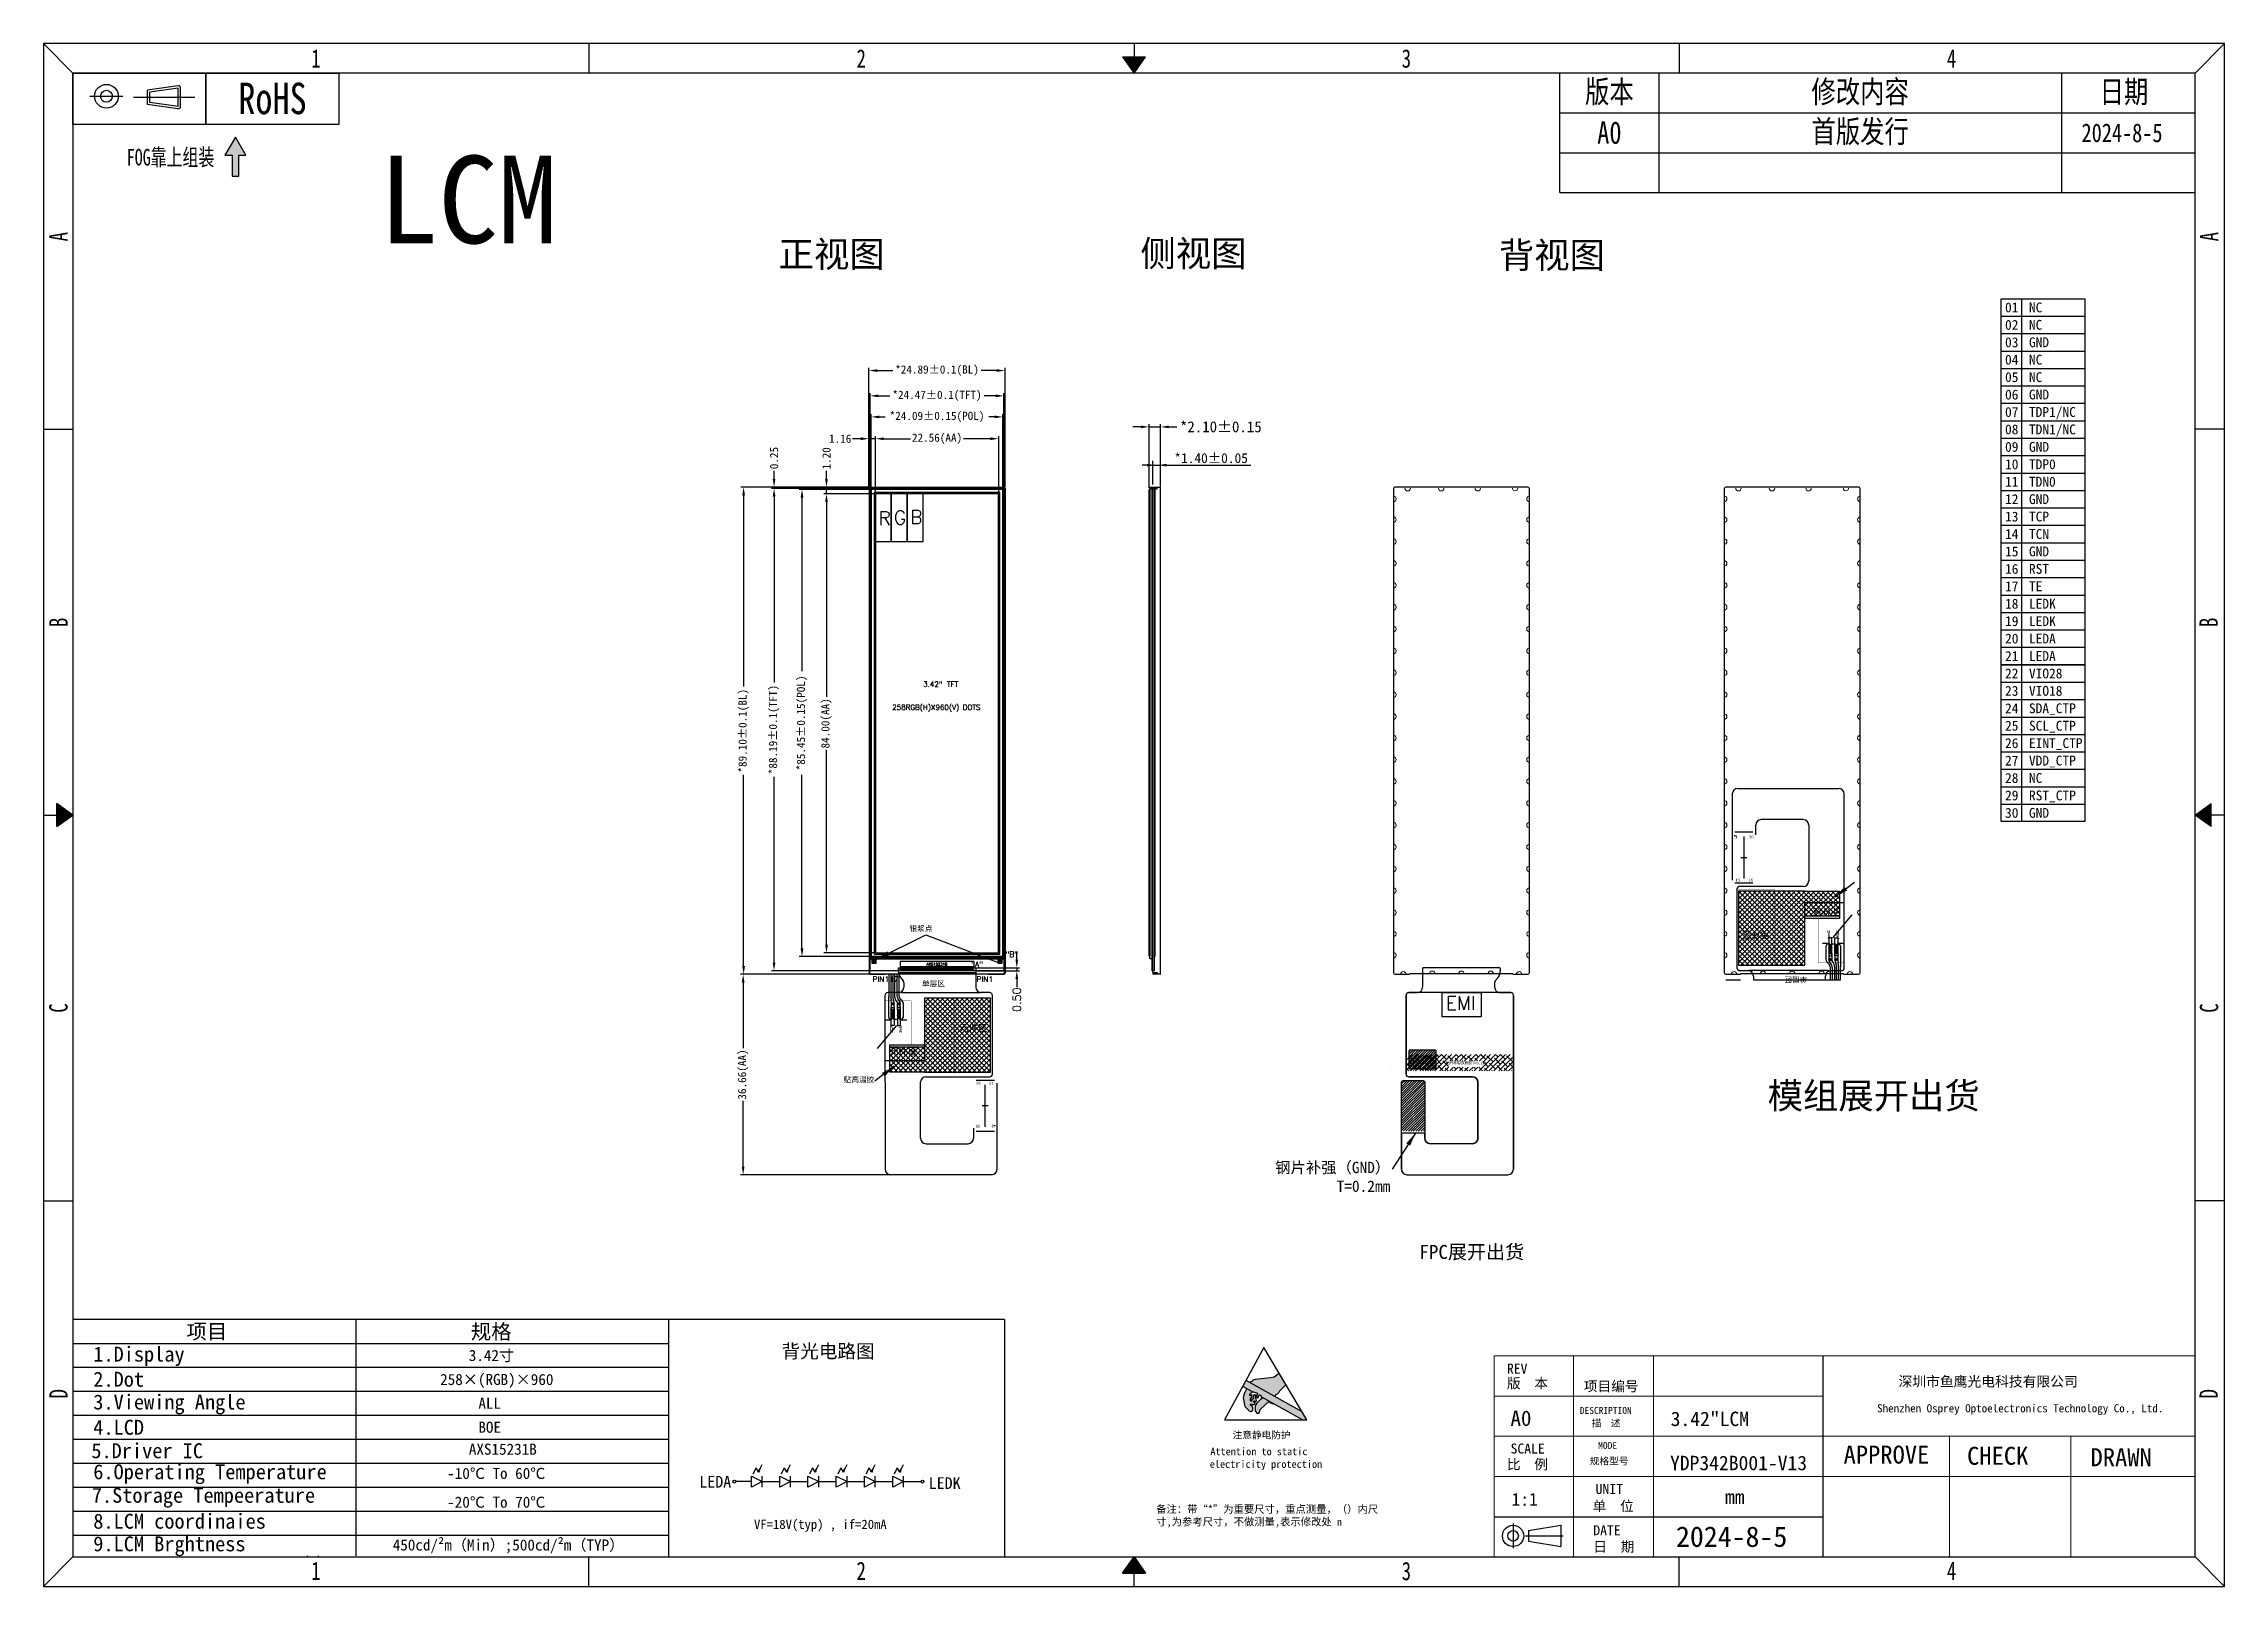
# Model space of a CAD drawing. Header units: millimetres. Extents: x 5467 to 5866, y -625 to -343.
import ezdxf

# ---------------------------------------------------------------- set-up
doc = ezdxf.new("R2010")
doc.units = ezdxf.units.MM
doc.header["$LTSCALE"] = 2
doc.linetypes.add('C_SOLID_M', pattern=[0])
for name, color, linetype in [('', 7, 'Continuous'), ('BL', 7, 'Continuous'), ('BLU Outline', 140, 'Continuous'), ('dim', 3, 'Continuous'), ('FPC', 30, 'Continuous'), ('TEXT', 230, 'Continuous'), ('TFT', 1, 'Continuous'), ('V。A', 5, 'Continuous'), ('散热片', 170, 'Continuous')]:
    doc.layers.add(name, color=color, linetype=linetype)
doc.layers.add('hatch', color=56, linetype='Continuous', lineweight=9)
doc.styles.add('C-E02$0$RT', font='ROMANT.SHX')
doc.styles.add('GPO', font='simhei.ttf')
doc.styles.add('ROMANS', font='simplex.shx')
doc.styles.get("Standard").update_dxf_attribs({"font": 'txt', "bigfont": 'gbcbig.shx'})
doc.styles.add('安徽同池', font='arial.ttf')
doc.styles.add('宋', font='')
doc.styles.add('宋体', font='')
doc.styles.add('宝明', font='simhei.ttf')
doc.styles.add('标题', font='simhei.ttf')
doc.styles.get('宋').set_extended_font_data('SimSun')
doc.styles.get('宋体').set_extended_font_data('NSimSun')
doc.dimstyles.new('ISO-25', dxfattribs={"dimtxt": 2.5, "dimasz": 2.5, "dimexe": 1.25, "dimexo": 0.625, "dimtad": 1, "dimtxsty": 'Standard', "dimcen": 2.5, "dimadec": 0, "dimazin": 0, "dimtfac": 1, "dimtmove": 0, "dimatfit": 3, "dimfxl": 1, "dimarcsym": 0})
doc.dimstyles.new('ISO-25$0', dxfattribs={"dimtxt": 1.5, "dimasz": 1.5, "dimexe": 0.5, "dimexo": 0.3, "dimgap": 0.3, "dimtad": 0, "dimzin": 1, "dimdsep": 46, "dimtxsty": 'Standard', "dimcen": 2.5, "dimclrd": 3, "dimclre": 3, "dimclrt": 3, "dimadec": 0, "dimazin": 0, "dimtfac": 1, "dimtmove": 0, "dimatfit": 3, "dimfxl": 1, "dimlwd": -1, "dimarcsym": 0})
doc.dimstyles.new('SJ 标注', dxfattribs={"dimscale": 0, "dimtxt": 2.1, "dimasz": 1.5, "dimexe": 0.8, "dimexo": 0.5, "dimgap": 0.5, "dimtad": 1, "dimzin": 0, "dimdsep": 46, "dimtxsty": 'C-E02$0$RT', "dimblk": 'CLOSEDBLANK', "dimcen": 2, "dimclrd": 3, "dimclre": 3, "dimclrt": 3, "dimadec": 0, "dimazin": 0, "dimtfac": 1, "dimtmove": 0, "dimatfit": 3, "dimldrblk": 'CLOSEDBLANK', "dimfxl": 1, "dimtolj": 1, "dimtzin": 0, "dimarcsym": 2})
pattern_1 = [(45, (-263.76585, -946.22628), (-0.224506403, 0.224506403), [])]
pattern_2 = [(45, (-12994.67302, -5790.30195), (-0.1122532015, 0.1122532015), [])]

msp = doc.modelspace()

# ---------------------------------------------------------------- texts
at = {"layer": '', "color": 0, "style": '宋体', "width": 0.75}
for s, p in [('1', (5515.806, -347.234)), ('2', (5615.576, -347.234)), ('3', (5715.345, -347.234)), ('4', (5815.114, -347.234)), ('1', (5515.806, -623.854)), ('2', (5615.576, -623.854)), ('3', (5715.345, -623.892)), ('4', (5815.114, -623.854))]:
    msp.add_text(s, height=3.359, dxfattribs=at).set_placement(p)
for s, p in [('A', (5471.209, -379.009)), ('A', (5864.787, -379.009)), ('B', (5471.209, -449.553)), ('B', (5864.693, -449.553)), ('C', (5471.209, -520.097)), ('C', (5864.768, -520.097)), ('D', (5471.209, -590.641)), ('D', (5864.693, -590.641))]:
    msp.add_text(s, height=3.359, rotation=90, dxfattribs=at).set_placement(p)
at = {"color": 0, "lineweight": -3, "style": 'GPO', "width": 0.8}
msp.add_text('2024-8-5', height=3.4041, dxfattribs=at).set_placement((5839.754, -360.851))
at = {"color": 0, "linetype": 'ByBlock', "lineweight": 5, "style": '宋体'}
for s, height, p in [('LCM', 16, (5528.17, -379.351)), ('A0', 2.8171, (5735.255, -595.677)), ('3.42"LCM', 2.6339, (5764.57, -595.699)), ('1:1', 2.3476, (5735.454, -610.265)), ('mm', 2.6339, (5774.501, -609.963))]:
    msp.add_text(s, height=height, dxfattribs=at).set_placement(p)
at = {"color": 7, "linetype": 'Continuous', "style": '宋体'}
for s, p in [('01', (5825.754, -391.989)), ('02', (5825.754, -395.177)), ('03', (5825.754, -398.365)), ('04', (5825.754, -401.553)), ('05', (5825.754, -404.741)), ('06', (5825.754, -407.929)), ('07', (5825.754, -411.117)), ('TDP1/NC', (5830.132, -411.117)), ('08', (5825.754, -414.305)), ('09', (5825.754, -417.493)), ('10', (5825.754, -420.681)), ('TDP0', (5830.132, -420.681)), ('11', (5825.754, -423.869)), ('12', (5825.754, -427.057)), ('13', (5825.754, -430.245)), ('TCP', (5830.132, -430.245)), ('14', (5825.754, -433.433)), ('15', (5825.754, -436.621)), ('TCN', (5830.132, -433.433)), ('16', (5825.754, -439.809)), ('RST', (5830.132, -439.809)), ('17', (5825.754, -442.997)), ('18', (5825.754, -446.185)), ('20', (5825.754, -452.561)), ('19', (5825.754, -449.373)), ('21', (5825.754, -455.749)), ('22', (5825.754, -458.937)), ('23', (5825.754, -462.125)), ('VIO18', (5830.132, -462.125)), ('24', (5825.754, -465.313)), ('25', (5825.754, -468.501)), ('SDA_CTP', (5830.132, -465.313)), ('26', (5825.754, -471.689)), ('EINT_CTP', (5830.132, -471.689)), ('27', (5825.754, -474.877)), ('28', (5825.754, -478.065)), ('30', (5825.754, -484.441)), ('29', (5825.754, -481.253))]:
    msp.add_text(s, height=1.8023, dxfattribs=at).set_placement(p)
at = {"color": 5, "linetype": 'Continuous', "style": '宋体'}
for p in [(5830.132, -391.989), (5830.132, -395.177), (5830.132, -401.553), (5830.132, -404.741), (5830.132, -478.065)]:
    msp.add_text('NC', height=1.8023, dxfattribs=at).set_placement(p)
at = {"color": 1, "linetype": 'Continuous', "style": '宋体'}
for s, p in [('GND', (5830.132, -398.365)), ('GND', (5830.132, -407.929)), ('TDN1/NC', (5830.132, -414.305)), ('GND', (5830.132, -417.493)), ('TDN0', (5830.132, -423.869)), ('GND', (5830.132, -427.057)), ('TE', (5830.132, -442.997)), ('LEDK', (5830.132, -446.185)), ('LEDA', (5830.132, -452.561)), ('LEDA', (5830.132, -455.749)), ('VIO28', (5830.132, -458.937)), ('VDD_CTP', (5830.132, -474.877)), ('GND', (5830.132, -484.441))]:
    msp.add_text(s, height=1.8023, dxfattribs=at).set_placement(p)
at = {"color": 3, "linetype": 'Continuous', "style": '宋体'}
for s, p in [('GND', (5830.132, -436.621)), ('LEDK', (5830.132, -449.373)), ('SCL_CTP', (5830.132, -468.501)), ('RST_CTP', (5830.132, -481.253))]:
    msp.add_text(s, height=1.8023, dxfattribs=at).set_placement(p)
at = {"color": 4, "style": '宋体'}
for s, p in [('K', (5621.707, -523.025)), ('A', (5623.348, -523.025))]:
    msp.add_text(s, height=0.75, dxfattribs=at).set_placement(p)
at = {"color": 3, "style": '宋体'}
for s, p in [('K', (5621.707, -523.03)), ('A', (5623.348, -523.03))]:
    msp.add_text(s, height=0.75, dxfattribs=at).set_placement(p)
at = {"color": 27, "style": '宋体'}
for s, p in [('K', (5621.707, -523.03)), ('A', (5623.348, -523.03))]:
    msp.add_text(s, height=0.75, dxfattribs=at).set_placement(p)
at = {"color": 0, "linetype": 'Continuous', "style": '宋体'}
for s, height, p in [('REV', 1.8409, (5734.6, -586.106)), ('版  本', 1.8409, (5734.6, -588.784)), ('项目编号', 1.8409, (5748.666, -589.335)), ('DESCRIPTION', 1.26818, (5747.94, -593.473)), ('描  述', 1.2682, (5750.118, -595.791)), ('注意静电防护', 1.2626, (5684.406, -597.961)), ('MODE', 1.2682, (5751.308, -599.881)), ('electricity protection', 1.37517, (5680.222, -603.351)), ('Attention to static', 1.37517, (5680.33, -601.028)), ('比  例', 1.8409, (5734.6, -603.612)), ('SCALE', 1.8409, (5735.268, -600.728)), ('规格型号', 1.2682, (5749.755, -602.744)), ('UNIT', 1.8409, (5750.832, -608.112)), ('单  位', 1.8409, (5750.287, -611.246)), ('DATE', 1.8409, (5750.408, -615.676)), ('日  期', 1.8409, (5750.408, -618.676))]:
    msp.add_text(s, height=height, dxfattribs=at).set_placement(p)
at = {"color": 7, "style": '宋体'}
msp.add_text('Shenzhen Osprey Optoelectronics Technology Co., Ltd.', height=1.48039, dxfattribs=at).set_placement((5802.345, -593.184))
at = {"color": 7, "linetype": 'ByBlock', "lineweight": 5, "style": '宋体'}
msp.add_text('YDP342B001-V13', height=2.63391, dxfattribs=at).set_placement((5764.446, -603.77))
at = {"color": 0, "lineweight": 0, "style": '宋体'}
for s, p in [('APPROVE', (5796.207, -602.565)), ('CHECK', (5818.814, -602.785)), ('DRAWN', (5841.401, -603.042))]:
    msp.add_text(s, height=3.295, dxfattribs=at).set_placement(p)
at = {"color": 0, "lineweight": -3, "style": '宋体'}
msp.add_text('2024-8-5', height=3.7445, dxfattribs=at).set_placement((5765.535, -617.797))
at = {"color": 0, "lineweight": -3, "char_height": 4.08487, "attachment_point": 5, "style": 'GPO'}
for s, insert, width in [('{\\fSimSun|b1|i0|c134|p2;\\W0.8;版本}', (5753.349, -351.856), 18.15117), ('{\\fSimSun|b1|i0|c134|p2;\\W0.8;修改内容}', (5799.24, -351.861), 73.6309), ('{\\fSimSun|b1|i0|c134|p2;\\W0.8;日期}', (5847.525, -351.861), 22.93794), ('{\\W0.8;\\fSimSun|b1|i0|c134|p2;A0}', (5753.349, -359.145), 18.15117), ('{\\fSimSun|b1|i0|c134|p2;\\W0.8;首版发行}', (5799.24, -359.149), 73.6309)]:
    msp.add_mtext(s, dxfattribs=dict(at, insert=insert, width=width))
at = {"width": 86.0387, "attachment_point": 1, "style": '标题'}
for s, insert, char_height in [('{\\fSimHei|b0|i0|c134|p2;正视图}', (5601.323, -378.984), 4.74282), ('{\\fSimHei|b0|i0|c134|p2;侧视图}', (5667.544, -378.845), 4.74282), ('{\\fSimHei|b0|i0|c134|p2;背视图}', (5733.127, -379.159), 4.74282), ('模组展开出货', (5782.312, -532.903), 4.7428)]:
    msp.add_mtext(s, dxfattribs=dict(at, insert=insert, char_height=char_height))
at = {"insert": (5713.249, -547.364), "char_height": 2.05995, "width": 176.28125, "attachment_point": 3}
msp.add_mtext('{\\fSimHei|b0|i0|c134|p49;\\C1;钢片补强（GND）\\PT=0.2mm}', dxfattribs=at)
at = {"color": 3, "insert": (5718.572, -562.571), "char_height": 2.56, "width": 33.40077, "attachment_point": 1, "style": '宋体'}
msp.add_mtext('FPC展开出货', dxfattribs=at)
at = {"color": 0, "ltscale": 3, "insert": (5670.42, -610.203), "char_height": 1.38527, "width": 42.48269, "attachment_point": 1, "style": '宋体'}
msp.add_mtext('备注：带“*”为重要尺寸，重点测量，（）内尺寸,为参考尺寸，不做测量,表示修改处 n', dxfattribs=at)
at = {"layer": 'BL', "color": 2, "insert": (5613.237, -531.833), "char_height": 1, "width": 18.31689, "attachment_point": 1, "style": '宋体'}
msp.add_mtext('{\\fSimSun|b0|i0|c134|p2;贴高温胶}', dxfattribs=at)
at = {"layer": 'dim', "lineweight": 13, "style": '宋体'}
msp.add_text('银浆点', height=1, dxfattribs=at).set_placement((5625.27, -505.196))
at = {"layer": 'dim', "color": 0, "style": '宋体'}
for s, height, p in [('  项目', 2.7307, (5489.257, -579.769)), ('规格', 2.7307, (5545, -579.791)), ('  1.Display', 2.73074, (5472.192, -583.905)), ('3.42寸', 2.0318, (5544.619, -583.797)), ('  2.Dot', 2.7307, (5472.192, -588.501)), ('258×(RGB)×960', 2.0318, (5539.384, -588.188)), ('  3.Viewing Angle', 2.73074, (5472.192, -592.667)), ('ALL', 2.0318, (5546.385, -592.544)), ('  4.LCD', 2.7307, (5472.192, -597.285)), ('BOE', 2.0318, (5546.376, -596.929)), (' 5.Driver IC', 2.73074, (5473.696, -601.573)), ('  6.Operating Temperature', 2.73074, (5472.192, -605.425)), ('AXS15231B', 2.0318, (5544.633, -600.94)), ('-10℃ To 60℃', 2.0318, (5540.669, -605.37)), (' 7.Storage Tempeerature', 2.73074, (5473.779, -609.727)), ('-20℃ To 70℃', 2.0318, (5540.669, -610.632)), ('  8.LCM coordinaies', 2.73074, (5472.192, -614.467)), ('  9.LCM Brghtness', 2.73074, (5472.192, -618.603)), ('450cd/²m（Min）;500cd/²m（TYP）', 2.0318, (5530.703, -618.463))]:
    msp.add_text(s, height=height, dxfattribs=at).set_placement(p)
at = {"layer": 'dim', "color": 0, "lineweight": 5, "style": '宋体'}
msp.add_text('背光电路图', height=2.4988, dxfattribs=at).set_placement((5601.862, -583.255))
at = {"layer": 'dim', "lineweight": -3, "style": '宋体'}
for s, p in [('LEDA', (5586.811, -606.951)), ('LEDK', (5628.788, -607.2))]:
    msp.add_text(s, height=2.1454, dxfattribs=at).set_placement(p)
at = {"layer": 'FPC', "color": 1, "style": '宝明'}
msp.add_text('VF=18V(typ) , if=20mA', height=1.69885, dxfattribs=at).set_placement((5596.825, -614.52))
at = {"layer": 'hatch', "color": 0, "insert": (5806.257, -586.62), "char_height": 2.22059, "width": 62.31103, "attachment_point": 1, "style": '宋体'}
msp.add_mtext('\\pxqj;{\\H0.83333x;深圳市鱼鹰光电科技有限公司}', dxfattribs=at)

# ---------------------------------------------------------------- blocks, each defined once
blk = doc.blocks.new('FSDAFS')
blk.add_hatch(color=1).paths.add_polyline_path([(-651.88, -634.81), (-651.88, -631.96), (-650.9, -631.96), (-652.33, -629.49), (-653.76, -631.96), (-652.78, -631.96), (-652.78, -634.81)])
at = {"color": 0, "lineweight": -3}
for p, q in [((-674.46, -620.78), (-638.24, -620.78)), ((-674.46, -627.77), (-674.46, -620.78)), ((-656.35, -620.78), (-656.35, -627.77)), ((-656.35, -627.77), (-656.35, -620.78)), ((-638.24, -620.78), (-638.24, -627.77)), ((-638.24, -627.77), (-674.46, -627.77))]:
    blk.add_line(p, q, dxfattribs=at)
for points in [[(-660.17, -622.53), (-664.31, -623.12)], [(-664.31, -625.05), (-664.31, -623.12)], [(-660.12, -622.85), (-663.99, -623.4)], [(-663.99, -624.77), (-663.99, -623.4)], [(-660.12, -625.32), (-660.12, -622.85)], [(-659.8, -625.32), (-659.8, -622.85)], [(-672.16, -623.94), (-667.65, -623.94)], [(-666.24, -624.08), (-657.87, -624.08)], [(-660.17, -625.64), (-664.31, -625.05)], [(-660.12, -625.32), (-663.99, -624.77)]]:
    blk.add_lwpolyline(points, dxfattribs=at)
for points in [[(-659.8, -622.85, 0.456412), (-660.17, -622.53)], [(-660.17, -625.64, 0.456412), (-659.8, -625.32)]]:
    blk.add_lwpolyline(points, format="xyb", dxfattribs=at)
at = {"color": 1}
blk.add_lwpolyline([(-651.88, -634.81), (-651.88, -631.96), (-650.9, -631.96), (-652.33, -629.49), (-653.76, -631.96), (-652.78, -631.96), (-652.78, -634.81)], close=True, dxfattribs=at)
at = {"color": 0, "lineweight": -3}
for radius in [1.61, 0.805]:
    blk.add_circle((-669.9, -623.94), radius, dxfattribs=at)
at = {"color": 0, "lineweight": -3, "insert": (-647.29, -624.27), "char_height": 4.2814, "width": 18.1124, "attachment_point": 5}
blk.add_mtext('{\\fSimSun|b1|i0|c0|p2;\\W0.8;RoHS}', dxfattribs=at)
at = {"color": 4, "insert": (-667.13, -631.1), "char_height": 2.2714, "width": 13.0932, "attachment_point": 1, "style": '宋体'}
blk.add_mtext('{\\W0.7;\\C1;FOG靠上组装}', dxfattribs=at)
blk = doc.blocks.new('*D7')
at = {"color": 3}
for p, q in [((5667.62, -412.94), (5666.12, -412.94)), ((5669.12, -412.94), (5671.22, -412.94)), ((5672.72, -412.94), (5674.22, -412.94))]:
    blk.add_line(p, q, dxfattribs=at)
at = {"color": 3, "linetype": 'Continuous', "lineweight": -2}
for p, q in [((5669.12, -424.07), (5669.12, -412.44)), ((5671.22, -423.67), (5671.22, -412.44))]:
    blk.add_line(p, q, dxfattribs=at)
at = {"color": 3, "linetype": 'Continuous'}
for points in [[(5667.62, -412.69), (5667.62, -413.19), (5669.12, -412.94)], [(5672.72, -412.69), (5672.72, -413.19), (5671.22, -412.94)]]:
    blk.add_solid(points, dxfattribs=at)
at = {"layer": 'Defpoints', "color": 0, "linetype": 'Continuous'}
for p in [(5671.22, -412.94), (5669.12, -424.37), (5671.22, -423.97)]:
    blk.add_point(p, dxfattribs=at)
at = {"color": 3, "linetype": 'Continuous', "insert": (5682.24, -412.94), "char_height": 2, "attachment_point": 5, "style": '宋'}
blk.add_mtext('*2.10±0.15', dxfattribs=at)
blk = doc.blocks.new('*D8')
at = {"layer": 'BL', "color": 3, "lineweight": -2}
for p, q in [((5619.03, -424.87), (5619.03, -414.61)), ((5641.59, -424.87), (5641.59, -414.61))]:
    blk.add_line(p, q, dxfattribs=at)
at = {"layer": 'BL', "color": 3}
for p, q in [((5620.53, -415.11), (5625.47, -415.11)), ((5640.09, -415.11), (5635.15, -415.11))]:
    blk.add_line(p, q, dxfattribs=at)
for points in [[(5620.53, -414.86), (5620.53, -415.36), (5619.03, -415.11)], [(5640.09, -414.86), (5640.09, -415.36), (5641.59, -415.11)]]:
    blk.add_solid(points, dxfattribs=at)
at = {"layer": 'Defpoints', "color": 0}
for p in [(5641.59, -415.11), (5619.03, -425.17), (5641.59, -425.17)]:
    blk.add_point(p, dxfattribs=at)
at = {"layer": 'BL', "color": 3, "insert": (5630.31, -415.11), "char_height": 1.5, "attachment_point": 5, "style": '宋'}
blk.add_mtext('22.56(AA)', dxfattribs=at)
blk = doc.blocks.new('*D9')
at = {"layer": 'BL', "color": 3, "lineweight": -2}
for p, q in [((5618.73, -425.17), (5609.58, -425.17)), ((5618.73, -509.17), (5609.58, -509.17))]:
    blk.add_line(p, q, dxfattribs=at)
at = {"layer": 'BL', "color": 3}
for p, q in [((5610.08, -426.67), (5610.08, -462.32)), ((5610.08, -507.67), (5610.08, -472.01))]:
    blk.add_line(p, q, dxfattribs=at)
for points in [[(5609.83, -426.67), (5610.33, -426.67), (5610.08, -425.17)], [(5609.83, -507.67), (5610.33, -507.67), (5610.08, -509.17)]]:
    blk.add_solid(points, dxfattribs=at)
at = {"layer": 'Defpoints', "color": 0}
for p in [(5610.08, -425.17), (5619.03, -425.17), (5619.03, -509.17)]:
    blk.add_point(p, dxfattribs=at)
at = {"layer": 'BL', "color": 3, "insert": (5610.08, -467.17), "char_height": 1.5, "attachment_point": 5, "rotation": 90, "style": '宋'}
blk.add_mtext('84.00(AA)', dxfattribs=at)
blk = doc.blocks.new('*D10')
at = {"layer": 'BL', "color": 3, "lineweight": -2}
for p, q in [((5617.86, -424.21), (5617.86, -402.14)), ((5642.75, -423.93), (5642.75, -402.14))]:
    blk.add_line(p, q, dxfattribs=at)
at = {"layer": 'BL', "color": 3}
for p, q in [((5619.36, -402.64), (5622.24, -402.64)), ((5641.25, -402.64), (5638.38, -402.64))]:
    blk.add_line(p, q, dxfattribs=at)
for points in [[(5619.36, -402.39), (5619.36, -402.89), (5617.86, -402.64)], [(5641.25, -402.39), (5641.25, -402.89), (5642.75, -402.64)]]:
    blk.add_solid(points, dxfattribs=at)
at = {"layer": 'Defpoints', "color": 0}
for p in [(5642.75, -402.64), (5617.86, -424.51), (5642.75, -424.23)]:
    blk.add_point(p, dxfattribs=at)
at = {"layer": 'BL', "color": 3, "insert": (5630.31, -402.64), "char_height": 1.5, "attachment_point": 5, "style": '宋'}
blk.add_mtext('*24.89±0.1(BL)', dxfattribs=at)
blk = doc.blocks.new('*D11')
at = {"layer": 'BL', "color": 3, "lineweight": -2}
for p, q in [((5618.04, -423.97), (5594.42, -423.97)), ((5617.97, -513.07), (5594.42, -513.07))]:
    blk.add_line(p, q, dxfattribs=at)
at = {"layer": 'BL', "color": 3}
for p, q in [((5594.92, -425.47), (5594.92, -460.44)), ((5594.92, -511.57), (5594.92, -476.59))]:
    blk.add_line(p, q, dxfattribs=at)
for points in [[(5594.67, -425.47), (5595.17, -425.47), (5594.92, -423.97)], [(5594.67, -511.57), (5595.17, -511.57), (5594.92, -513.07)]]:
    blk.add_solid(points, dxfattribs=at)
at = {"layer": 'Defpoints', "color": 0}
for p in [(5618.34, -423.97), (5594.92, -513.07), (5618.27, -513.07)]:
    blk.add_point(p, dxfattribs=at)
at = {"layer": 'BL', "color": 1, "insert": (5594.92, -468.52), "char_height": 1.5, "attachment_point": 5, "rotation": 90, "style": '宋'}
blk.add_mtext('*89.10±0.1(BL)', dxfattribs=at)
blk = doc.blocks.new('*D12')
at = {"layer": 'BL', "color": 3}
for p, q in [((5610.08, -422.47), (5610.08, -420.97)), ((5610.08, -425.17), (5610.08, -423.97)), ((5610.08, -426.67), (5610.08, -428.17))]:
    blk.add_line(p, q, dxfattribs=at)
at = {"layer": 'BL', "color": 3, "lineweight": -2}
for p, q in [((5617.95, -423.97), (5609.58, -423.97)), ((5618.73, -425.17), (5609.58, -425.17))]:
    blk.add_line(p, q, dxfattribs=at)
at = {"layer": 'BL', "color": 3}
for points in [[(5609.83, -422.47), (5610.33, -422.47), (5610.08, -423.97)], [(5609.83, -426.67), (5610.33, -426.67), (5610.08, -425.17)]]:
    blk.add_solid(points, dxfattribs=at)
at = {"layer": 'Defpoints', "color": 0}
for p in [(5610.08, -423.97), (5618.25, -423.97), (5619.03, -425.17)]:
    blk.add_point(p, dxfattribs=at)
at = {"layer": 'BL', "color": 3, "insert": (5610.08, -418.7), "char_height": 1.5, "attachment_point": 5, "rotation": 90, "style": '宋'}
blk.add_mtext('1.20', dxfattribs=at)
blk = doc.blocks.new('*D13')
at = {"layer": 'BL', "color": 3, "lineweight": -2}
for p, q in [((5617.86, -424.21), (5617.86, -414.61)), ((5619.03, -424.87), (5619.03, -414.61))]:
    blk.add_line(p, q, dxfattribs=at)
at = {"layer": 'BL', "color": 3}
for p, q in [((5616.36, -415.11), (5614.86, -415.11)), ((5619.03, -415.11), (5617.86, -415.11)), ((5620.53, -415.11), (5622.03, -415.11))]:
    blk.add_line(p, q, dxfattribs=at)
for points in [[(5616.36, -414.86), (5616.36, -415.36), (5617.86, -415.11)], [(5620.53, -414.86), (5620.53, -415.36), (5619.03, -415.11)]]:
    blk.add_solid(points, dxfattribs=at)
at = {"layer": 'Defpoints', "color": 0}
for p in [(5617.86, -415.11), (5617.86, -424.51), (5619.03, -425.17)]:
    blk.add_point(p, dxfattribs=at)
at = {"layer": 'BL', "color": 3, "insert": (5612.59, -415.11), "char_height": 1.5, "attachment_point": 5, "style": '宋'}
blk.add_mtext('1.16', dxfattribs=at)
blk = doc.blocks.new('*D14')
at = {"layer": 'BL', "color": 3, "lineweight": -2}
for p, q in [((5618.04, -513.07), (5594.33, -513.07)), ((5628.29, -549.73), (5594.33, -549.73))]:
    blk.add_line(p, q, dxfattribs=at)
at = {"layer": 'BL', "color": 3}
for p, q in [((5594.83, -514.57), (5594.83, -526.57)), ((5594.83, -548.23), (5594.83, -536.23))]:
    blk.add_line(p, q, dxfattribs=at)
for points in [[(5594.58, -514.57), (5595.08, -514.57), (5594.83, -513.07)], [(5594.58, -548.23), (5595.08, -548.23), (5594.83, -549.73)]]:
    blk.add_solid(points, dxfattribs=at)
at = {"layer": 'Defpoints', "color": 0}
for p in [(5618.34, -513.07), (5594.83, -549.73), (5628.59, -549.73)]:
    blk.add_point(p, dxfattribs=at)
at = {"layer": 'BL', "color": 3, "insert": (5594.83, -531.4), "char_height": 1.5, "attachment_point": 5, "rotation": 90, "style": '宋'}
blk.add_mtext('36.66(AA)', dxfattribs=at)
blk = doc.blocks.new('*D15')
at = {"layer": 'BL', "color": 3, "lineweight": -2}
for p, q in [((5618.07, -423.92), (5618.07, -406.77)), ((5642.54, -423.92), (5642.54, -406.77))]:
    blk.add_line(p, q, dxfattribs=at)
at = {"layer": 'BL', "color": 3}
for p, q in [((5619.57, -407.27), (5621.7, -407.27)), ((5641.04, -407.27), (5638.92, -407.27))]:
    blk.add_line(p, q, dxfattribs=at)
for points in [[(5619.57, -407.02), (5619.57, -407.52), (5618.07, -407.27)], [(5641.04, -407.02), (5641.04, -407.52), (5642.54, -407.27)]]:
    blk.add_solid(points, dxfattribs=at)
at = {"layer": 'Defpoints', "color": 0}
for p in [(5642.54, -407.27), (5618.07, -424.22), (5642.54, -424.22)]:
    blk.add_point(p, dxfattribs=at)
at = {"layer": 'BL', "color": 3, "insert": (5630.31, -407.27), "char_height": 1.5, "attachment_point": 5, "style": '宋'}
blk.add_mtext('*24.47±0.1(TFT)', dxfattribs=at)
blk = doc.blocks.new('*D16')
at = {"layer": 'BL', "color": 3, "lineweight": -2}
for p, q in [((5617.81, -424.22), (5599.99, -424.22)), ((5617.77, -512.41), (5599.99, -512.41))]:
    blk.add_line(p, q, dxfattribs=at)
at = {"layer": 'BL', "color": 3}
for p, q in [((5600.49, -425.72), (5600.49, -459.7)), ((5600.49, -510.91), (5600.49, -476.92))]:
    blk.add_line(p, q, dxfattribs=at)
for points in [[(5600.24, -425.72), (5600.74, -425.72), (5600.49, -424.22)], [(5600.24, -510.91), (5600.74, -510.91), (5600.49, -512.41)]]:
    blk.add_solid(points, dxfattribs=at)
at = {"layer": 'Defpoints', "color": 0}
for p in [(5618.11, -424.22), (5600.49, -512.41), (5618.07, -512.41)]:
    blk.add_point(p, dxfattribs=at)
at = {"layer": 'BL', "color": 3, "insert": (5600.49, -468.31), "char_height": 1.5, "attachment_point": 5, "rotation": 90, "style": '宋'}
blk.add_mtext('*88.19±0.1(TFT)', dxfattribs=at)
blk = doc.blocks.new('*D17')
at = {"layer": 'BL', "color": 3}
for p, q in [((5600.49, -422.47), (5600.49, -420.97)), ((5600.49, -424.22), (5600.49, -423.97)), ((5600.49, -425.72), (5600.49, -427.22))]:
    blk.add_line(p, q, dxfattribs=at)
at = {"layer": 'BL', "color": 3, "lineweight": -2}
for p, q in [((5617.81, -423.97), (5599.99, -423.97)), ((5617.81, -424.22), (5599.99, -424.22))]:
    blk.add_line(p, q, dxfattribs=at)
at = {"layer": 'BL', "color": 3}
for points in [[(5600.24, -422.47), (5600.74, -422.47), (5600.49, -423.97)], [(5600.24, -425.72), (5600.74, -425.72), (5600.49, -424.22)]]:
    blk.add_solid(points, dxfattribs=at)
at = {"layer": 'Defpoints', "color": 0}
for p in [(5600.49, -423.97), (5618.11, -423.97), (5618.11, -424.22)]:
    blk.add_point(p, dxfattribs=at)
at = {"layer": 'BL', "color": 3, "insert": (5600.49, -418.64), "char_height": 1.5, "attachment_point": 5, "rotation": 90, "style": '宋'}
blk.add_mtext('0.25', dxfattribs=at)
blk = doc.blocks.new('*D18')
at = {"layer": 'BL', "color": 3, "lineweight": -2}
for p, q in [((5618.26, -424.07), (5618.26, -410.62)), ((5642.35, -424.07), (5642.35, -410.62))]:
    blk.add_line(p, q, dxfattribs=at)
at = {"layer": 'BL', "color": 3}
for p, q in [((5619.76, -411.12), (5620.84, -411.12)), ((5640.85, -411.12), (5639.78, -411.12))]:
    blk.add_line(p, q, dxfattribs=at)
for points in [[(5619.76, -410.87), (5619.76, -411.37), (5618.26, -411.12)], [(5640.85, -410.87), (5640.85, -411.37), (5642.35, -411.12)]]:
    blk.add_solid(points, dxfattribs=at)
at = {"layer": 'Defpoints', "color": 0}
for p in [(5642.35, -411.12), (5618.26, -424.37), (5642.35, -424.37)]:
    blk.add_point(p, dxfattribs=at)
at = {"layer": 'BL', "color": 3, "insert": (5630.31, -411.12), "char_height": 1.5, "attachment_point": 5, "style": '宋'}
blk.add_mtext('*24.09±0.15(POL)', dxfattribs=at)
blk = doc.blocks.new('*D19')
at = {"layer": 'BL', "color": 3, "lineweight": -2}
for p, q in [((5617.96, -424.37), (5605.1, -424.37)), ((5617.96, -509.82), (5605.1, -509.82))]:
    blk.add_line(p, q, dxfattribs=at)
at = {"layer": 'BL', "color": 3}
for p, q in [((5605.6, -425.87), (5605.6, -457.62)), ((5605.6, -508.32), (5605.6, -476.56))]:
    blk.add_line(p, q, dxfattribs=at)
for points in [[(5605.35, -425.87), (5605.85, -425.87), (5605.6, -424.37)], [(5605.35, -508.32), (5605.85, -508.32), (5605.6, -509.82)]]:
    blk.add_solid(points, dxfattribs=at)
at = {"layer": 'Defpoints', "color": 0}
for p in [(5618.26, -424.37), (5605.6, -509.82), (5618.26, -509.82)]:
    blk.add_point(p, dxfattribs=at)
at = {"layer": 'BL', "color": 3, "insert": (5605.6, -467.09), "char_height": 1.5, "attachment_point": 5, "rotation": 90, "style": '宋'}
blk.add_mtext('*85.45±0.15(POL)', dxfattribs=at)
blk = doc.blocks.new('fae')
at = {"color": 3, "linetype": 'Continuous'}
for points in [[(4821.97, -1243.2), (4821.82, -1243.2), (4821.82, -1157.8), (4821.97, -1157.8)], [(4821.97, -1157.65), (4822.37, -1157.65), (4822.37, -1243.65), (4821.97, -1243.65)], [(4822.77, -1245.84), (4822.37, -1245.84), (4822.37, -1157.65), (4822.77, -1157.65)], [(4822.77, -1243.2), (4822.92, -1243.2), (4822.92, -1157.8), (4822.77, -1157.8)]]:
    blk.add_lwpolyline(points, close=True, dxfattribs=at)
blk = doc.blocks.new('hgfhjg')
at = {"color": 30}
for p, q in [((5344.49, -514.53), (5341.19, -514.53)), ((5342.84, -522.99), (5342.84, -515.33)), ((5343.39, -519.16), (5342.29, -519.16)), ((5341.19, -523.79), (5344.49, -523.79))]:
    blk.add_line(p, q, dxfattribs=at)
at = {"color": 30, "char_height": 0.5, "width": 0.652, "attachment_point": 1, "rotation": 180, "style": '宋体'}
for s, insert in [('{\\fVerdana|b0|i0|c0|p34;16}', (5342.06, -515.29)), ('{\\fVerdana|b0|i0|c0|p34;15}', (5344.4, -515.29)), ('{\\fVerdana|b0|i0|c0|p34;30}', (5341.93, -523.15)), ('{\\fVerdana|b0|i0|c0|p34;1}', (5344.4, -523.15))]:
    blk.add_mtext(s, dxfattribs=dict(at, insert=insert))
blk = doc.blocks.new('_ClosedBlank')
at = {"layer": 'dim', "color": 0, "linetype": 'Continuous', "lineweight": -2}
for p, q in [((-1, 0.17), (0, 0)), ((-1, 0.17), (-1, -0.17)), ((0, 0), (-1, -0.17))]:
    blk.add_line(p, q, dxfattribs=at)
blk = doc.blocks.new('*D20')
at = {"layer": 'Defpoints', "color": 0}
for p in [(5671.22, -419.94), (5669.82, -423.97), (5671.22, -424.26)]:
    blk.add_point(p, dxfattribs=at)
at = {"layer": '散热片', "color": 3, "lineweight": -2}
for p, q in [((5668.82, -419.94), (5667.82, -419.94)), ((5669.82, -423.47), (5669.82, -419.14)), ((5669.82, -419.94), (5671.22, -419.94)), ((5671.22, -423.76), (5671.22, -419.14)), ((5672.22, -419.94), (5687.73, -419.94))]:
    blk.add_line(p, q, dxfattribs=at)
blk.add_blockref('_ClosedBlank', (5669.82, -419.94), dxfattribs=at)
at = {"layer": '散热片', "color": 3, "lineweight": -2, "rotation": 180}
blk.add_blockref('_ClosedBlank', (5671.22, -419.94), dxfattribs=at)
at = {"layer": '散热片', "color": 3, "insert": (5680.47, -418.67), "char_height": 1.8, "attachment_point": 5, "style": '宋'}
blk.add_mtext('\\A1;*1.40±0.05', dxfattribs=at)
blk = doc.blocks.new('lcm5')
h = blk.add_hatch()
h.set_pattern_fill('ANSI31', color=4, scale=0.05, style=0)
h.set_pattern_definition(pattern_2)
h.paths.add_polyline_path([(4698.22, -959.66), (4699.02, -959.66), (4699.02, -958.86), (4698.22, -958.86)])
h = blk.add_hatch()
h.set_pattern_fill('ANSI31', color=4, scale=0.05, style=0)
h.set_pattern_definition(pattern_2)
h.paths.add_polyline_path([(4721.29, -959.66), (4722.09, -959.66), (4722.09, -958.86), (4721.29, -958.86)])
at = {"color": 4, "lineweight": 0}
blk.add_line((4721.43, -873.81), (4698.87, -873.81), dxfattribs=at)
at = {"color": 4}
for points in [[(4698.22, -959.66), (4699.02, -959.66), (4699.02, -958.86), (4698.22, -958.86), (4698.22, -959.66)], [(4703.36, -960.75), (4703.36, -960.83), (4703.69, -960.83), (4703.69, -960.95), (4703.76, -960.95), (4703.76, -960.55), (4703.69, -960.55), (4703.69, -960.75), (4703.36, -960.75)], [(4703.8, -960.95), (4703.87, -960.95), (4703.87, -960.55), (4703.8, -960.55), (4703.8, -960.95)], [(4703.91, -960.95), (4703.98, -960.95), (4703.98, -960.55), (4703.91, -960.55), (4703.91, -960.95)], [(4704.02, -960.95), (4704.09, -960.95), (4704.09, -960.55), (4704.02, -960.55), (4704.02, -960.95)], [(4704.13, -960.95), (4704.2, -960.95), (4704.2, -960.55), (4704.13, -960.55), (4704.13, -960.95)], [(4704.24, -960.95), (4704.31, -960.95), (4704.31, -960.55), (4704.24, -960.55), (4704.24, -960.95)], [(4704.35, -960.95), (4704.42, -960.95), (4704.42, -960.55), (4704.35, -960.55), (4704.35, -960.95)], [(4704.46, -960.95), (4704.53, -960.95), (4704.53, -960.55), (4704.46, -960.55), (4704.46, -960.95)], [(4704.57, -960.95), (4704.64, -960.95), (4704.64, -960.55), (4704.57, -960.55), (4704.57, -960.95)], [(4704.68, -960.95), (4704.75, -960.95), (4704.75, -960.55), (4704.68, -960.55), (4704.68, -960.95)], [(4704.79, -960.95), (4704.86, -960.95), (4704.86, -960.55), (4704.79, -960.55), (4704.79, -960.95)], [(4704.9, -960.95), (4704.97, -960.95), (4704.97, -960.55), (4704.9, -960.55), (4704.9, -960.95)], [(4705.01, -960.95), (4705.08, -960.95), (4705.08, -960.55), (4705.01, -960.55), (4705.01, -960.95)], [(4705.12, -960.95), (4705.19, -960.95), (4705.19, -960.55), (4705.12, -960.55), (4705.12, -960.95)], [(4705.23, -960.95), (4705.3, -960.95), (4705.3, -960.55), (4705.23, -960.55), (4705.23, -960.95)], [(4705.34, -960.95), (4705.41, -960.95), (4705.41, -960.55), (4705.34, -960.55), (4705.34, -960.95)], [(4705.45, -960.95), (4705.52, -960.95), (4705.52, -960.55), (4705.45, -960.55), (4705.45, -960.95)], [(4705.56, -960.95), (4705.63, -960.95), (4705.63, -960.55), (4705.56, -960.55), (4705.56, -960.95)], [(4705.67, -960.95), (4705.74, -960.95), (4705.74, -960.55), (4705.67, -960.55), (4705.67, -960.95)], [(4705.78, -960.95), (4705.85, -960.95), (4705.85, -960.55), (4705.78, -960.55), (4705.78, -960.95)], [(4705.89, -960.95), (4705.96, -960.95), (4705.96, -960.55), (4705.89, -960.55), (4705.89, -960.95)], [(4706, -960.95), (4706.07, -960.95), (4706.07, -960.55), (4706, -960.55), (4706, -960.95)], [(4706.11, -960.95), (4706.18, -960.95), (4706.18, -960.55), (4706.11, -960.55), (4706.11, -960.95)], [(4706.22, -960.95), (4706.29, -960.95), (4706.29, -960.55), (4706.22, -960.55), (4706.22, -960.95)], [(4706.33, -960.95), (4706.4, -960.95), (4706.4, -960.55), (4706.33, -960.55), (4706.33, -960.95)], [(4706.44, -960.95), (4706.51, -960.95), (4706.51, -960.55), (4706.44, -960.55), (4706.44, -960.95)], [(4706.55, -960.95), (4706.62, -960.95), (4706.62, -960.55), (4706.55, -960.55), (4706.55, -960.95)], [(4706.66, -960.95), (4706.73, -960.95), (4706.73, -960.55), (4706.66, -960.55), (4706.66, -960.95)], [(4706.77, -960.95), (4706.84, -960.95), (4706.84, -960.55), (4706.77, -960.55), (4706.77, -960.95)], [(4706.88, -960.95), (4706.95, -960.95), (4706.95, -960.55), (4706.88, -960.55), (4706.88, -960.95)], [(4706.99, -960.95), (4707.06, -960.95), (4707.06, -960.55), (4706.99, -960.55), (4706.99, -960.95)], [(4707.1, -960.95), (4707.17, -960.95), (4707.17, -960.55), (4707.1, -960.55), (4707.1, -960.95)], [(4707.21, -960.95), (4707.28, -960.95), (4707.28, -960.55), (4707.21, -960.55), (4707.21, -960.95)], [(4707.32, -960.95), (4707.39, -960.95), (4707.39, -960.55), (4707.32, -960.55), (4707.32, -960.95)], [(4707.43, -960.95), (4707.5, -960.95), (4707.5, -960.55), (4707.43, -960.55), (4707.43, -960.95)], [(4707.54, -960.95), (4707.61, -960.95), (4707.61, -960.55), (4707.54, -960.55), (4707.54, -960.95)], [(4707.65, -960.95), (4707.72, -960.95), (4707.72, -960.55), (4707.65, -960.55), (4707.65, -960.95)], [(4707.76, -960.95), (4707.83, -960.95), (4707.83, -960.55), (4707.76, -960.55), (4707.76, -960.95)], [(4707.87, -960.95), (4707.94, -960.95), (4707.94, -960.55), (4707.87, -960.55), (4707.87, -960.95)], [(4707.98, -960.95), (4708.05, -960.95), (4708.05, -960.55), (4707.98, -960.55), (4707.98, -960.95)], [(4708.09, -960.95), (4708.16, -960.95), (4708.16, -960.55), (4708.09, -960.55), (4708.09, -960.95)], [(4708.2, -960.95), (4708.27, -960.95), (4708.27, -960.55), (4708.2, -960.55), (4708.2, -960.95)], [(4708.31, -960.95), (4708.38, -960.95), (4708.38, -960.55), (4708.31, -960.55), (4708.31, -960.95)], [(4708.42, -960.95), (4708.49, -960.95), (4708.49, -960.55), (4708.42, -960.55), (4708.42, -960.95)], [(4708.53, -960.95), (4708.6, -960.95), (4708.6, -960.55), (4708.53, -960.55), (4708.53, -960.95)], [(4708.64, -960.95), (4708.71, -960.95), (4708.71, -960.55), (4708.64, -960.55), (4708.64, -960.95)], [(4708.75, -960.95), (4708.82, -960.95), (4708.82, -960.55), (4708.75, -960.55), (4708.75, -960.95)], [(4708.86, -960.95), (4708.93, -960.95), (4708.93, -960.55), (4708.86, -960.55), (4708.86, -960.95)], [(4708.97, -960.95), (4709.04, -960.95), (4709.04, -960.55), (4708.97, -960.55), (4708.97, -960.95)], [(4709.08, -960.95), (4709.15, -960.95), (4709.15, -960.55), (4709.08, -960.55), (4709.08, -960.95)], [(4709.19, -960.95), (4709.26, -960.95), (4709.26, -960.55), (4709.19, -960.55), (4709.19, -960.95)], [(4709.3, -960.95), (4709.37, -960.95), (4709.37, -960.55), (4709.3, -960.55), (4709.3, -960.95)], [(4709.41, -960.95), (4709.48, -960.95), (4709.48, -960.55), (4709.41, -960.55), (4709.41, -960.95)], [(4709.52, -960.95), (4709.59, -960.95), (4709.59, -960.55), (4709.52, -960.55), (4709.52, -960.95)], [(4709.63, -960.95), (4709.7, -960.95), (4709.7, -960.55), (4709.63, -960.55), (4709.63, -960.95)], [(4709.74, -960.95), (4709.81, -960.95), (4709.81, -960.55), (4709.74, -960.55), (4709.74, -960.95)], [(4709.85, -960.95), (4709.92, -960.95), (4709.92, -960.55), (4709.85, -960.55), (4709.85, -960.95)], [(4709.96, -960.95), (4710.03, -960.95), (4710.03, -960.55), (4709.96, -960.55), (4709.96, -960.95)], [(4710.07, -960.95), (4710.14, -960.95), (4710.14, -960.55), (4710.07, -960.55), (4710.07, -960.95)], [(4710.18, -960.95), (4710.25, -960.95), (4710.25, -960.55), (4710.18, -960.55), (4710.18, -960.95)], [(4710.29, -960.95), (4710.36, -960.95), (4710.36, -960.55), (4710.29, -960.55), (4710.29, -960.95)], [(4710.4, -960.95), (4710.47, -960.95), (4710.47, -960.55), (4710.4, -960.55), (4710.4, -960.95)], [(4710.51, -960.95), (4710.58, -960.95), (4710.58, -960.55), (4710.51, -960.55), (4710.51, -960.95)], [(4710.62, -960.95), (4710.69, -960.95), (4710.69, -960.55), (4710.62, -960.55), (4710.62, -960.95)], [(4710.73, -960.95), (4710.8, -960.95), (4710.8, -960.55), (4710.73, -960.55), (4710.73, -960.95)], [(4710.84, -960.95), (4710.91, -960.95), (4710.91, -960.55), (4710.84, -960.55), (4710.84, -960.95)], [(4710.95, -960.95), (4711.02, -960.95), (4711.02, -960.55), (4710.95, -960.55), (4710.95, -960.95)], [(4711.06, -960.95), (4711.13, -960.95), (4711.13, -960.55), (4711.06, -960.55), (4711.06, -960.95)], [(4711.17, -960.95), (4711.24, -960.95), (4711.24, -960.55), (4711.17, -960.55), (4711.17, -960.95)], [(4711.28, -960.95), (4711.35, -960.95), (4711.35, -960.55), (4711.28, -960.55), (4711.28, -960.95)], [(4711.39, -960.95), (4711.46, -960.95), (4711.46, -960.55), (4711.39, -960.55), (4711.39, -960.95)], [(4711.5, -960.95), (4711.57, -960.95), (4711.57, -960.55), (4711.5, -960.55), (4711.5, -960.95)], [(4711.61, -960.95), (4711.68, -960.95), (4711.68, -960.55), (4711.61, -960.55), (4711.61, -960.95)], [(4711.72, -960.95), (4711.79, -960.95), (4711.79, -960.55), (4711.72, -960.55), (4711.72, -960.95)], [(4711.83, -960.95), (4711.9, -960.95), (4711.9, -960.55), (4711.83, -960.55), (4711.83, -960.95)], [(4711.94, -960.95), (4712.01, -960.95), (4712.01, -960.55), (4711.94, -960.55), (4711.94, -960.95)], [(4712.05, -960.95), (4712.12, -960.95), (4712.12, -960.55), (4712.05, -960.55), (4712.05, -960.95)], [(4712.16, -960.95), (4712.23, -960.95), (4712.23, -960.55), (4712.16, -960.55), (4712.16, -960.95)], [(4712.27, -960.95), (4712.34, -960.95), (4712.34, -960.55), (4712.27, -960.55), (4712.27, -960.95)], [(4712.38, -960.95), (4712.45, -960.95), (4712.45, -960.55), (4712.38, -960.55), (4712.38, -960.95)], [(4712.49, -960.95), (4712.56, -960.95), (4712.56, -960.55), (4712.49, -960.55), (4712.49, -960.95)], [(4712.6, -960.95), (4712.67, -960.95), (4712.67, -960.55), (4712.6, -960.55), (4712.6, -960.95)], [(4712.71, -960.95), (4712.78, -960.95), (4712.78, -960.55), (4712.71, -960.55), (4712.71, -960.95)], [(4712.82, -960.95), (4712.89, -960.95), (4712.89, -960.55), (4712.82, -960.55), (4712.82, -960.95)], [(4712.93, -960.95), (4713, -960.95), (4713, -960.55), (4712.93, -960.55), (4712.93, -960.95)], [(4713.04, -960.95), (4713.11, -960.95), (4713.11, -960.55), (4713.04, -960.55), (4713.04, -960.95)], [(4713.15, -960.95), (4713.22, -960.95), (4713.22, -960.55), (4713.15, -960.55), (4713.15, -960.95)], [(4713.26, -960.95), (4713.33, -960.95), (4713.33, -960.55), (4713.26, -960.55), (4713.26, -960.95)], [(4713.37, -960.95), (4713.44, -960.95), (4713.44, -960.55), (4713.37, -960.55), (4713.37, -960.95)], [(4713.48, -960.95), (4713.55, -960.95), (4713.55, -960.55), (4713.48, -960.55), (4713.48, -960.95)], [(4713.59, -960.95), (4713.66, -960.95), (4713.66, -960.55), (4713.59, -960.55), (4713.59, -960.95)], [(4713.7, -960.95), (4713.77, -960.95), (4713.77, -960.55), (4713.7, -960.55), (4713.7, -960.95)], [(4713.81, -960.95), (4713.88, -960.95), (4713.88, -960.55), (4713.81, -960.55), (4713.81, -960.95)], [(4713.92, -960.95), (4713.99, -960.95), (4713.99, -960.55), (4713.92, -960.55), (4713.92, -960.95)], [(4714.03, -960.95), (4714.1, -960.95), (4714.1, -960.55), (4714.03, -960.55), (4714.03, -960.95)], [(4714.14, -960.95), (4714.21, -960.95), (4714.21, -960.55), (4714.14, -960.55), (4714.14, -960.95)], [(4714.25, -960.95), (4714.32, -960.95), (4714.32, -960.55), (4714.25, -960.55), (4714.25, -960.95)], [(4714.36, -960.95), (4714.43, -960.95), (4714.43, -960.55), (4714.36, -960.55), (4714.36, -960.95)], [(4714.47, -960.95), (4714.54, -960.95), (4714.54, -960.55), (4714.47, -960.55), (4714.47, -960.95)], [(4714.58, -960.95), (4714.65, -960.95), (4714.65, -960.55), (4714.58, -960.55), (4714.58, -960.95)], [(4714.69, -960.95), (4714.76, -960.95), (4714.76, -960.55), (4714.69, -960.55), (4714.69, -960.95)], [(4714.8, -960.95), (4714.87, -960.95), (4714.87, -960.55), (4714.8, -960.55), (4714.8, -960.95)], [(4714.91, -960.95), (4714.98, -960.95), (4714.98, -960.55), (4714.91, -960.55), (4714.91, -960.95)], [(4715.02, -960.95), (4715.09, -960.95), (4715.09, -960.55), (4715.02, -960.55), (4715.02, -960.95)], [(4715.13, -960.95), (4715.2, -960.95), (4715.2, -960.55), (4715.13, -960.55), (4715.13, -960.95)], [(4715.24, -960.95), (4715.31, -960.95), (4715.31, -960.55), (4715.24, -960.55), (4715.24, -960.95)], [(4715.35, -960.95), (4715.42, -960.95), (4715.42, -960.55), (4715.35, -960.55), (4715.35, -960.95)], [(4715.46, -960.95), (4715.53, -960.95), (4715.53, -960.55), (4715.46, -960.55), (4715.46, -960.95)], [(4715.57, -960.95), (4715.64, -960.95), (4715.64, -960.55), (4715.57, -960.55), (4715.57, -960.95)], [(4715.68, -960.95), (4715.75, -960.95), (4715.75, -960.55), (4715.68, -960.55), (4715.68, -960.95)], [(4715.79, -960.95), (4715.86, -960.95), (4715.86, -960.55), (4715.79, -960.55), (4715.79, -960.95)], [(4715.9, -960.95), (4715.97, -960.95), (4715.97, -960.55), (4715.9, -960.55), (4715.9, -960.95)], [(4716.01, -960.95), (4716.08, -960.95), (4716.08, -960.55), (4716.01, -960.55), (4716.01, -960.95)], [(4716.12, -960.95), (4716.19, -960.95), (4716.19, -960.55), (4716.12, -960.55), (4716.12, -960.95)], [(4716.23, -960.95), (4716.3, -960.95), (4716.3, -960.55), (4716.23, -960.55), (4716.23, -960.95)], [(4716.34, -960.95), (4716.41, -960.95), (4716.41, -960.55), (4716.34, -960.55), (4716.34, -960.95)], [(4716.45, -960.55), (4716.45, -960.95), (4716.52, -960.95), (4716.52, -960.83), (4716.84, -960.83), (4716.84, -960.75), (4716.52, -960.75), (4716.52, -960.55), (4716.45, -960.55)], [(4721.29, -959.66), (4722.09, -959.66), (4722.09, -958.86), (4721.29, -958.86), (4721.29, -959.66)]]:
    blk.add_lwpolyline(points, dxfattribs=at)
at = {"layer": 'BL', "color": 4}
blk.add_lwpolyline([(4698.11, -958.41), (4722.2, -958.41), (4722.2, -872.96), (4698.11, -872.96)], close=True, dxfattribs=at)
at = {"layer": 'dim', "color": 4}
for p, q in [((4698.87, -873.81), (4698.87, -957.81)), ((4698.87, -957.81), (4721.43, -957.81))]:
    blk.add_line(p, q, dxfattribs=at)
at = {"layer": 'TFT', "color": 4}
for points in [[(4697.92, -958.86), (4722.39, -958.86), (4722.39, -872.86), (4697.92, -872.86)], [(4697.92, -872.86), (4722.39, -872.86), (4722.39, -961.05), (4697.92, -961.05)], [(4698.07, -958.71), (4722.24, -958.71), (4722.24, -873.01), (4698.07, -873.01)], [(4698.87, -957.81), (4721.43, -957.81), (4721.43, -873.81), (4698.87, -873.81)], [(4698.87, -882.56), (4701.79, -882.56), (4701.79, -873.81), (4698.87, -873.81)], [(4701.79, -882.56), (4704.7, -882.56), (4704.7, -873.81), (4701.79, -873.81)], [(4704.7, -882.56), (4707.62, -882.56), (4707.62, -873.81), (4704.7, -873.81)], [(4703.38, -960.3), (4716.92, -960.3), (4716.92, -959.37), (4703.38, -959.37)]]:
    blk.add_lwpolyline(points, close=True, dxfattribs=at)
at = {"layer": 'BL', "color": 4, "insert": (4716.76, -961.12), "char_height": 0.1, "attachment_point": 1, "style": '安徽同池'}
blk.add_mtext_dynamic_manual_height_columns('1', width=0.0916, gutter_width=12.5, heights=[0], dxfattribs=at)
at = {"layer": 'TEXT', "color": 4}
for s, insert, char_height, width, attachment_point in [('\\pxqc;3.42" TFT', (4700.63, -908.18), 0.9558, 20.3936, 1), ('"B"', (4723.84, -958.07), 1, 3.6354, 5), ('"B"', (4723.84, -958.07), 1, 3.6354, 5), ('AXS15231B', (4708.2, -959.62), 0.5, 1.517, 1), ('"A"', (4717.49, -959.88), 1, 3.6354, 5)]:
    blk.add_mtext(s, dxfattribs=dict(at, insert=insert, char_height=char_height, width=width, attachment_point=attachment_point))
at = {"layer": 'TEXT', "color": 4, "insert": (4701.96, -912.41), "char_height": 0.9558, "width": 20.3936, "attachment_point": 1, "style": 'ROMANS'}
blk.add_mtext('258RGB(H)X960(V) DOTS', dxfattribs=at)
at = {"layer": 'TEXT', "color": 4}
for s, insert, char_height, attachment_point in [('{\\H0.6017x;AG}   ', (4698.33, -959.41), 0.4986, 7), ('{\\H0.6017x;AG}   ', (4721.97, -959.41), 0.4986, 9), ('PIN{\\Ftxt,bigfont|c134;117}', (4698.35, -963.1), 1, 7), ('PIN1', (4720.42, -963.1), 1, 9)]:
    blk.add_mtext(s, dxfattribs=dict(at, insert=insert, char_height=char_height, attachment_point=attachment_point))
at = {"layer": 'TFT', "color": 4, "char_height": 2.5, "attachment_point": 1}
for s, insert, width in [('R', (4699.44, -877.04), 2.7034), ('G', (4702.25, -876.92), 2.4204), ('B', (4705.22, -876.84), 2.7034)]:
    blk.add_mtext(s, dxfattribs=dict(at, insert=insert, width=width))
blk = doc.blocks.new('*D24')
at = {"color": 3}
for p, q in [((5644.91, -510.41), (5644.91, -508.91)), ((5644.91, -511.91), (5644.91, -512.41)), ((5644.91, -513.91), (5644.91, -515.41))]:
    blk.add_line(p, q, dxfattribs=at)
at = {"color": 3, "lineweight": -2}
for p, q in [((5637.48, -511.91), (5645.41, -511.91)), ((5637.48, -512.41), (5645.41, -512.41))]:
    blk.add_line(p, q, dxfattribs=at)
at = {"color": 3}
for points in [[(5644.66, -510.41), (5645.16, -510.41), (5644.91, -511.91)], [(5644.66, -513.91), (5645.16, -513.91), (5644.91, -512.41)]]:
    blk.add_solid(points, dxfattribs=at)
at = {"layer": 'Defpoints', "color": 0}
for p in [(5637.18, -511.91), (5637.18, -512.41), (5644.91, -512.41)]:
    blk.add_point(p, dxfattribs=at)
at = {"color": 3, "insert": (5644.91, -517.71), "char_height": 1.5, "attachment_point": 5, "rotation": 90}
blk.add_mtext('0.50', dxfattribs=at)
blk = doc.blocks.new('fdsfew5')
at = {"layer": 'BL'}
h = blk.add_hatch(dxfattribs=at)
h.set_pattern_fill('ANSI37', color=55, scale=0.2)
h.set_pattern_definition([(45, (1094.0383, -1509.4577), (-0.44901281, 0.44901281), []), (135, (1094.0383, -1509.4577), (-0.44901281, -0.44901281), [])])
h.paths.add_polyline_path([(4756.49, -1459.22), (4750.17, -1459.22), (4750.17, -1454.64), (4756.49, -1454.64), (4756.49, -1445.7), (4768.61, -1445.7), (4768.61, -1459.22)])
at = {"layer": 'TEXT'}
h = blk.add_hatch(dxfattribs=at)
h.set_pattern_fill('AR-SAND', color=5, scale=0.01)
h.set_pattern_definition([(37.5, (-591.1405, -946.22628), (-0.016000313, 0.489413237), [0, -0.38608, 0, -0.4318, 0, -0.41275]), (7.5, (-591.1405, -946.2263), (0.44952328, 0.7168251), [0, -0.20828, 0, -0.34798, 0, -0.13335]), (327.5, (-591.45293, -946.2263), (0.79099237, 0.001437185), [0, -0.127, 0, -0.4572, 0, -0.5969]), (317.5, (-591.4529, -946.2263), (0.76355645, 0.22292932), [0, -0.0635, 0, -0.29972, 0, -0.3429])])
h.paths.add_polyline_path([(4769.34, -1469.5), (4768.82, -1469.5), (4768.82, -1468.75), (4769.34, -1468.75)])
at = {"color": 30}
for p, q in [((4751.71, -1440.24), (4751.71, -1440.74)), ((4751.76, -1440.19), (4765.86, -1440.19)), ((4765.91, -1440.24), (4765.91, -1443.7)), ((4751.72, -1440.99), (4765.91, -1440.99)), ((4752.17, -1442.02), (4752.63, -1442.57)), ((4752.74, -1442.89), (4752.74, -1443.7)), ((4749.28, -1445.2), (4749.3, -1477.01, 0)), ((4752.26, -1444.7), (4749.78, -1444.7)), ((4752.26, -1444.7), (4766.73, -1444.7)), ((4768.44, -1444.7), (4766.73, -1444.7)), ((4768.94, -1459.6), (4768.94, -1445.2)), ((4756.78, -1460.1, 0), (4768.44, -1460.1, 0)), ((4769.79, -1477.01, 0), (4769.79, -1461.25))]:
    blk.add_line(p, q, dxfattribs=at)
at = {"color": 6}
for p, q in [((4749.28, -1445.2), (4749.3, -1477.01, 0)), ((4751.74, -1444.7), (4749.78, -1444.7)), ((4768.44, -1444.7), (4766.91, -1444.7)), ((4768.94, -1459.6), (4768.94, -1445.2)), ((4756.78, -1460.1, 0), (4768.44, -1460.1, 0)), ((4755.8, -1471.33, 0), (4755.78, -1461.1, 0)), ((4756.8, -1472.33, 0), (4764.49, -1472.33, 0)), ((4765.49, -1469.51), (4765.49, -1471.33, 0)), ((4769.79, -1477.01, 0), (4769.79, -1469.51, 0)), ((4768.79, -1478.01, 0), (4750.3, -1478.01, 0))]:
    blk.add_line(p, q, dxfattribs=at)
blk.add_line((4756.49, -1457.19), (4749.28, -1457.19))
at = {"color": 4}
blk.add_line((4769.3, -1460.75, 0), (4766, -1460.75, 0), dxfattribs=at)
at = {"const_width": 0.05}
for points in [[(4754.08, -1454.23), (4754.08, -1446.2), (4749.28, -1446.2)], [(4756.49, -1454.23), (4754.08, -1454.23)], [(4756.49, -1454.23), (4756.49, -1457.19)]]:
    blk.add_lwpolyline(points, dxfattribs=at)
at = {"color": 1}
for points in [[(4750.43, -1447.4), (4750.98, -1447.4), (4750.98, -1450.7), (4750.43, -1450.7)], [(4752.13, -1447.4), (4751.58, -1447.4), (4751.58, -1450.7), (4752.13, -1450.7)]]:
    blk.add_lwpolyline(points, close=True, dxfattribs=at)
at = {"const_width": 0.05}
blk.add_lwpolyline([(4762.05, -1459.52), (4768.94, -1459.52), (4768.94, -1445.7), (4762.05, -1445.7)], close=True, dxfattribs=at)
at = {"color": 5}
blk.add_lwpolyline([(4750.17, -1454.23), (4756.49, -1454.23), (4756.49, -1457.19), (4750.17, -1457.19)], close=True, dxfattribs=at)
at = {"color": 30}
for centre, radius, start, end in [((4751.76, -1440.24), 0.05, 90, 180), ((4765.86, -1440.24), 0.05, 0, 90), ((4753.71, -1440.74), 2, 180, 219.7444), ((4752.24, -1442.89), 0.5, 0, 39.7444), ((4749.78, -1445.2), 0.5, 90, 180), ((4768.44, -1445.2, 0), 0.5, 0, 90), ((4768.44, -1459.6, 0), 0.5, 270, 0)]:
    blk.add_arc(centre, radius, start, end, dxfattribs=at)
at = {"color": 1}
for centre, start, end in [((4751.74, -1443.7), 270, 0), ((4766.91, -1443.7), 180, 270)]:
    blk.add_arc(centre, 1, start, end, dxfattribs=at)
at = {"color": 6}
for centre, start, end in [((4749.78, -1445.2), 90, 180), ((4768.44, -1445.2, 0), 0, 90), ((4768.44, -1459.6, 0), 270, 0)]:
    blk.add_arc(centre, 0.5, start, end, dxfattribs=at)
at = {"color": 6, "extrusion": (-1.02777e-08, 0, 1)}
blk.add_arc((4756.78, -1461.1, 0), 1, 90, 180, dxfattribs=at)
at = {"color": 6, "extrusion": (1.41917e-08, 0, 1)}
blk.add_arc((4756.78, -1461.1, 0), 1, 90, 180, dxfattribs=at)
at = {"color": 6, "extrusion": (-7.7721e-08, 0, 1)}
blk.add_arc((4756.8, -1471.33, 0), 1, 180, 270, dxfattribs=at)
at = {"color": 6, "extrusion": (6.63068e-21, 1.51712e-08, 1)}
blk.add_arc((4764.49, -1471.33, 0), 1, 270, 0, dxfattribs=at)
at = {"color": 6, "extrusion": (-3.11704e-09, -5.33386e-10, 1)}
blk.add_arc((4750.3, -1477.01, 0), 1, 180, 270, dxfattribs=at)
at = {"color": 6, "extrusion": (1.37992e-22, 2.55268e-09, 1)}
blk.add_arc((4768.79, -1477.01, 0), 1, 270, 0, dxfattribs=at)
at = {"layer": 'BL', "color": 55}
for points in [[(4756.49, -1459.22), (4768.61, -1459.22), (4768.61, -1445.7), (4756.49, -1445.7), (4756.49, -1454.64)], [(4756.49, -1459.22), (4750.17, -1459.22), (4750.17, -1454.64), (4756.49, -1454.64)]]:
    blk.add_lwpolyline(points, dxfattribs=at)
at = {"layer": 'BL', "color": 0, "const_width": 0.2}
for points in [[(4750.33, -1449.7), (4749.28, -1449.7)], [(4752.23, -1449.7), (4753.28, -1449.7)]]:
    blk.add_lwpolyline(points, dxfattribs=at)
at = {"color": 4}
blk.add_blockref('hgfhjg', (-575.2, -946.23, 0), dxfattribs=at)
at = {"color": 30, "style": '宋体'}
blk.add_text('单层区', height=1, dxfattribs=at).set_placement((4756.05, -1443.54, 0))
at = {"layer": 'BL', "color": 55, "style": '宋体'}
for s, p in [('K', (4750.2, -1452.05)), ('A', (4751.84, -1452.05))]:
    blk.add_text(s, height=0.75, dxfattribs=at).set_placement(p)
at = {"layer": 'BL', "color": 55, "char_height": 1.236, "width": 105.7688, "attachment_point": 3, "style": '宋体'}
for insert in [(4768.04, -1450.54, 0), (4755.23, -1454.85, 0)]:
    blk.add_mtext('{\\fSimSun|b0|i0|c134|p2;元件区}', dxfattribs=dict(at, insert=insert))
at = {"layer": 'BL', "color": 2}
for points, override in [([(4751.39, -1450.73), (4747.83, -1454.93)], {"dimasz": 1, "dimgap": 0.625, "dimtad": 0, "dimtxsty": '宋体', "dimfxl": 0.8, "dimarcsym": 1}), ([(4750.97, -1458.17), (4747.4, -1460.91)], {"dimgap": 0.625, "dimtad": 0, "dimtxsty": '宋体', "dimfxl": 0.8, "dimarcsym": 1})]:
    blk.add_leader(points, dimstyle='ISO-25', override=override, dxfattribs=at)
blk = doc.blocks.new('fase5')
h = blk.add_hatch()
h.set_pattern_fill('ANSI38', color=2, scale=0.2)
h.set_pattern_definition([(45, (-538.3923, -946.2263), (-0.449012806, 0.449012806), []), (135, (-538.3923, -946.2263), (-1.34703842, 0.449012806), [1.5875, -0.9525])])
h.paths.add_polyline_path([(4888.84, -1456.03), (4908.09, -1456.03), (4908.09, -1459.03), (4888.84, -1459.03)])
h.paths.add_polyline_path([(4896.42, -1457.19), (4902.69, -1457.19), (4902.69, -1458.35), (4896.42, -1458.35)], flags=16)
h = blk.add_hatch()
h.set_pattern_fill('ANSI31', color=4, scale=0.1)
h.set_pattern_definition(pattern_1)
edge = h.paths.add_edge_path()
edge.add_line((4894.11, -1455.46), (4894.11, -1458.41))
edge.add_arc((4893.81, -1458.41), 0.3, 270, 360, ccw=False)
edge.add_line((4893.81, -1458.71), (4889.48, -1458.71))
edge.add_arc((4889.48, -1458.41), 0.3, 180, 270, ccw=False)
edge.add_line((4889.18, -1458.41), (4889.18, -1455.46))
edge.add_arc((4889.48, -1455.46), 0.3, 90, 180, ccw=False)
edge.add_line((4889.48, -1455.16), (4893.81, -1455.16))
edge.add_arc((4893.81, -1455.46), 0.3, 0, 90, ccw=False)
h.paths.add_polyline_path([(4889.82, -1456.22), (4893.57, -1456.22), (4893.57, -1458), (4889.82, -1458)], flags=24)
h = blk.add_hatch()
h.set_pattern_fill('ANSI31', color=4, scale=0.1)
h.set_pattern_definition(pattern_1)
edge = h.paths.add_edge_path()
edge.add_line((4888.3, -1470.01), (4891.6, -1470.01))
edge.add_arc((4891.6, -1469.51), 0.5, 270, 360)
edge.add_line((4892.1, -1469.51), (4892.1, -1461.25))
edge.add_arc((4891.6, -1461.25), 0.5, 0, 90)
edge.add_line((4891.6, -1460.75), (4888.3, -1460.75))
edge.add_arc((4888.3, -1461.25), 0.5, 90, 180)
edge.add_line((4887.8, -1461.25), (4887.8, -1469.51))
edge.add_arc((4888.3, -1469.51), 0.5, 180, 270)
at = {"color": 30}
for p, q in [((4891.66, -1440.24), (4891.66, -1443.7)), ((4905.81, -1440.19), (4891.71, -1440.19)), ((4905.86, -1440.24), (4905.86, -1440.74)), ((4904.83, -1442.89), (4904.83, -1443.7)), ((4905.4, -1442.02), (4904.94, -1442.57)), ((4888.63, -1459.6), (4888.63, -1445.2)), ((4888.63, -1459.6), (4888.63, -1445.2)), ((4889.13, -1444.7), (4890.66, -1444.7)), ((4889.13, -1444.7), (4890.66, -1444.7)), ((4905.69, -1444.7), (4907.79, -1444.7)), ((4905.83, -1444.7), (4907.79, -1444.7)), ((4908.29, -1445.2), (4908.27, -1477.01, 0)), ((4908.29, -1445.2), (4908.27, -1477.01, 0)), ((4900.79, -1460.1, 0), (4889.13, -1460.1, 0)), ((4900.79, -1460.1, 0), (4889.13, -1460.1, 0)), ((4887.78, -1477.01, 0), (4887.78, -1461.25, 0)), ((4888.28, -1460.75, 0), (4891.58, -1460.75, 0)), ((4892.08, -1461.25, 0), (4892.08, -1471.33, 0)), ((4901.77, -1471.33, 0), (4901.79, -1461.1, 0)), ((4900.77, -1472.33, 0), (4893.08, -1472.33, 0)), ((4888.78, -1478.01, 0), (4907.27, -1478.01, 0))]:
    blk.add_line(p, q, dxfattribs=at)
at = {"color": 1}
for points in [[(4905.83, -1444.7), (4905.69, -1444.7), (4890.66, -1444.7), (4889.9, -1444.7), (4889.13, -1444.7, 0.414214), (4888.63, -1445.2), (4888.63, -1459.6, 0.414214), (4889.13, -1460.1), (4900.79, -1460.1, -0.414214), (4901.79, -1461.1), (4901.77, -1471.33, -0.414214), (4900.77, -1472.33), (4893.08, -1472.33, -0.414214), (4892.08, -1471.33), (4892.08, -1470.42), (4887.78, -1470.42), (4887.78, -1477.01, 0.414214), (4888.78, -1478.01), (4907.27, -1478.01, 0.414214), (4908.27, -1477.01), (4908.29, -1445.2, 0.414214), (4907.79, -1444.7)], [(4894.11, -1458.41, -0.414214), (4893.81, -1458.71), (4889.48, -1458.71, -0.414214), (4889.18, -1458.41), (4889.18, -1455.46, -0.414214), (4889.48, -1455.16), (4893.81, -1455.16, -0.414214), (4894.11, -1455.46)]]:
    blk.add_lwpolyline(points, format="xyb", close=True, dxfattribs=at)
blk.add_lwpolyline([(4895.26, -1444.7), (4902.35, -1444.7), (4902.35, -1449.11), (4895.26, -1449.11)], close=True, dxfattribs=at)
at = {"const_width": 0.003, "elevation": 0}
for points in [[(4886.34, -1459.03), (4888.84, -1459.03), (4888.84, -1456.03), (4886.34, -1456.03), (4886.23, -1456.04), (4886.12, -1456.08), (4886.03, -1456.14), (4885.95, -1456.22), (4885.89, -1456.31), (4885.85, -1456.42), (4885.84, -1456.53), (4885.84, -1456.53), (4885.84, -1458.53), (4885.85, -1458.64), (4885.89, -1458.75), (4885.95, -1458.84), (4886.03, -1458.92), (4886.12, -1458.98), (4886.23, -1459.02), (4886.34, -1459.03)], [(4888.84, -1459.03), (4908.09, -1459.03), (4908.09, -1456.03), (4888.84, -1456.03)]]:
    blk.add_lwpolyline(points, close=True, dxfattribs=at)
at = {"color": 30}
for centre, radius, start, end in [((4891.71, -1440.24), 0.05, 90, 180), ((4905.81, -1440.24), 0.05, 0, 90), ((4890.66, -1443.7), 1, 270, 0), ((4905.33, -1442.89), 0.5, 140.2556, 180), ((4905.83, -1443.7), 1, 180, 270), ((4903.86, -1440.74), 2, 320.2556, 0), ((4889.13, -1445.2, 0), 0.5, 90, 180), ((4889.13, -1445.2, 0), 0.5, 90, 180), ((4907.79, -1445.2), 0.5, 0, 90), ((4907.79, -1445.2), 0.5, 0, 90), ((4889.13, -1459.6, 0), 0.5, 180, 270), ((4889.13, -1459.6, 0), 0.5, 180, 270)]:
    blk.add_arc(centre, radius, start, end, dxfattribs=at)
at = {"color": 30, "extrusion": (1.02777e-08, 0, 1)}
blk.add_arc((4900.79, -1461.1, 0), 1, 0, 90, dxfattribs=at)
at = {"color": 30, "extrusion": (-1.41917e-08, 0, 1)}
blk.add_arc((4900.79, -1461.1, 0), 1, 0, 90, dxfattribs=at)
at = {"color": 30, "extrusion": (0, 0, -1)}
for centre, start, end in [((-4888.28, -1461.25, 0), 0, 90), ((-4891.58, -1461.25, 0), 90, 180)]:
    blk.add_arc(centre, 0.5, start, end, dxfattribs=at)
at = {"color": 30, "extrusion": (-6.63068e-21, 1.51712e-08, 1)}
blk.add_arc((4893.08, -1471.33, 0), 1, 180, 270, dxfattribs=at)
at = {"color": 30, "extrusion": (7.7721e-08, 0, 1)}
blk.add_arc((4900.77, -1471.33, 0), 1, 270, 0, dxfattribs=at)
at = {"color": 30, "extrusion": (-1.37992e-22, 2.55268e-09, 1)}
blk.add_arc((4888.78, -1477.01, 0), 1, 180, 270, dxfattribs=at)
at = {"color": 30, "extrusion": (3.11704e-09, -5.33386e-10, 1)}
blk.add_arc((4907.27, -1477.01, 0), 1, 270, 0, dxfattribs=at)
at = {"layer": 'BL', "color": 3}
blk.add_lwpolyline([(4894.11, -1455.46), (4894.11, -1458.41, -0.414214), (4893.81, -1458.71), (4889.48, -1458.71, -0.414214), (4889.18, -1458.41), (4889.18, -1455.46, -0.414214), (4889.48, -1455.16), (4893.81, -1455.16, -0.414214)], format="xyb", close=True, dxfattribs=at)
at = {"color": 1, "insert": (4895.89, -1445.36), "char_height": 2.5, "width": 3.0653, "attachment_point": 1}
blk.add_mtext('EMI', dxfattribs=at)
at = {"color": 4, "insert": (4889.94, -1456.35), "char_height": 0.5, "width": 4.0809, "attachment_point": 1}
blk.add_mtext('{\\fSimSun|b0|i0|c134|p2;\\C2;钢片补强接地T=0.2mm}', dxfattribs=at)
at = {"layer": 'TEXT', "color": 10, "insert": (4895.83, -1457.32, 0), "char_height": 0.5, "width": 12.1755, "attachment_point": 1, "style": '宋体'}
blk.add_mtext('反面导电双面胶T=0.1mm', dxfattribs=at)
at = {"color": 1}
blk.add_leader([(4890.38, -1470.38), (4886.08, -1477.01)], dimstyle='ISO-25', override={"dimgap": 0.625, "dimtad": 0, "dimfxl": 0.5}, dxfattribs=at)
blk = doc.blocks.new('A$C644366BB')
at = {"layer": 'BL'}
h = blk.add_hatch(dxfattribs=at)
h.set_pattern_fill('ANSI37', color=55, scale=0.2, angle=180)
h.set_pattern_definition([(225, (3677.20527, 67.18885), (0.44901281, -0.44901281), []), (315, (3677.20527, 67.18885), (0.44901281, 0.44901281), [])])
h.paths.add_polyline_path([(14.75, 16.96), (21.08, 16.96), (21.08, 12.37), (14.75, 12.37), (14.75, 3.43), (2.63, 3.43), (2.63, 16.96)])
at = {"layer": 'TEXT'}
h = blk.add_hatch(dxfattribs=at)
h.set_pattern_fill('AR-SAND', color=5, scale=0.01, angle=180)
h.set_pattern_definition([(217.5, (5362.38406, -496.0426), (0.016000313, -0.489413237), [0, -0.38608, 0, -0.4318, 0, -0.41275]), (187.5, (5362.38406, -496.0426), (-0.44952328, -0.7168251), [0, -0.20828, 0, -0.34798, 0, -0.13335]), (147.5, (5362.6965, -496.0426), (-0.79099237, -0.001437185), [0, -0.127, 0, -0.4572, 0, -0.5969]), (137.5, (5362.6965, -496.0426), (-0.76355645, -0.22292932), [0, -0.0635, 0, -0.29972, 0, -0.3429])])
h.paths.add_polyline_path([(1.9, 27.24), (2.42, 27.24), (2.42, 26.48), (1.9, 26.48)])
at = {"layer": 'V。A'}
h = blk.add_hatch(color=4, dxfattribs=at)
h.paths.add_polyline_path([(19.66, 6.6, 1), (19.16, 6.6, 1)])
h.paths.add_polyline_path([(19.29, 6.6, -1), (19.54, 6.6, -1)], flags=16)
h.paths.add_polyline_path([(19.16, 5.58), (19.66, 5.58), (19.66, 6.6, -1), (19.16, 6.6)])
h.paths.add_polyline_path([(20.26, 6.13, -1), (20.76, 6.13), (20.76, 7.28), (20.64, 7.28, -1), (20.39, 7.28), (20.26, 7.28)])
h.paths.add_polyline_path([(20.26, 6.13, 1), (20.76, 6.13, 1)])
h.paths.add_polyline_path([(20.64, 6.13, -1), (20.39, 6.13, -1)], flags=16)
h.paths.add_polyline_path([(20.26, 5.58), (20.76, 5.58), (20.76, 6.13, -1), (20.26, 6.13)])
h.paths.add_polyline_path([(19.16, 6.6, -1), (19.66, 6.6), (19.66, 7.28), (19.54, 7.28, -1), (19.29, 7.28), (19.16, 7.28)])
at = {"color": 30}
for p, q in [((1.46, 34.74, 0), (1.46, 18.98, 0)), ((21.96, 2.93, 0), (21.95, 34.74, 0)), ((2.31, 17.33, 0), (2.31, 2.93, 0)), ((14.46, 17.83, 0), (2.81, 17.83, 0)), ((2.81, 2.43, 0), (4.51, 2.43, 0)), ((18.98, 2.43, 0), (4.51, 2.43, 0)), ((18.5, 0.76, 0), (18.5, 1.43, 0)), ((18.98, 2.43, 0), (21.46, 2.43, 0))]:
    blk.add_line(p, q, dxfattribs=at)
at = {"color": 6}
for p, q in [((1.46, 34.74, 0), (1.46, 27.24, 0)), ((2.46, 35.74, 0), (20.95, 35.74, 0)), ((21.96, 2.93, 0), (21.95, 34.74, 0)), ((5.76, 27.24, 0), (5.76, 29.06, 0)), ((14.45, 30.06, 0), (6.76, 30.06, 0)), ((15.45, 29.06, 0), (15.46, 18.83, 0)), ((2.31, 17.33, 0), (2.31, 2.93, 0)), ((14.46, 17.83, 0), (2.81, 17.83, 0)), ((2.81, 2.43, 0), (4.33, 2.43, 0)), ((19.5, 2.43, 0), (21.46, 2.43, 0))]:
    blk.add_line(p, q, dxfattribs=at)
at = {"color": 4}
for p, q in [((1.94, 18.48, 0), (5.24, 18.48, 0)), ((18.66, 4.32, 0), (18.66, 6.98, 0)), ((18.66, 4.32, 0), (18.66, 6.98, 0)), ((19.16, 7.28, 0), (18.96, 7.28, 0)), ((19.16, 7.28, 0), (18.96, 7.28, 0)), ((19.16, 5.58, 0), (19.16, 4.48, 0)), ((19.16, 5.28, 0), (19.16, 4.48, 0)), ((19.16, 4.48, 0), (19.16, 4.28, 0)), ((19.16, 4.48, 0), (19.16, 4.28, 0)), ((20.26, 7.28, 0), (19.66, 7.28, 0)), ((20.26, 7.28, 0), (19.66, 7.28, 0)), ((19.66, 5.58, 0), (19.66, 4.38, 0)), ((19.66, 5.28, 0), (19.66, 4.38, 0)), ((19.8, 4.05, 0), (20, 3.83, 0)), ((19.8, 4.05, 0), (20, 3.83, 0)), ((20.26, 5.58, 0), (20.26, 4.37, 0)), ((20.26, 5.28, 0), (20.26, 4.37, 0)), ((20.26, 4.37, 0), (20.44, 3.75, 0)), ((20.26, 4.37, 0), (20.44, 3.75, 0)), ((20.76, 7.28, 0), (20.96, 7.28, 0)), ((20.76, 7.28, 0), (20.96, 7.28, 0)), ((20.76, 5.58, 0), (20.76, 4.48, 0)), ((20.76, 5.28, 0), (20.76, 4.48, 0)), ((20.76, 4.48, 0), (20.86, 3.77, 0)), ((20.76, 4.48, 0), (20.86, 3.77, 0)), ((21.26, 6.98, 0), (21.26, 3.12, 0)), ((21.26, 6.98, 0), (21.26, 3.12, 0)), ((18.82, 3.96, 0), (19.18, 3.62, 0)), ((18.82, 3.96, 0), (19.18, 3.62, 0)), ((19.28, 3.96, 0), (19.53, 3.66, 0)), ((19.28, 3.96, 0), (19.53, 3.66, 0)), ((19.45, 0.76, 0), (19.45, 2.72, 0)), ((19.45, 0.76, 0), (19.45, 2.72, 0)), ((19.76, 3.01, 0), (19.76, 0.76, 0)), ((19.76, 3.01, 0), (19.76, 0.76, 0)), ((20.16, 3.27, 0), (20.16, 0.76, 0)), ((20.16, 3.27, 0), (20.16, 0.76, 0)), ((20.46, 3.52, 0), (20.46, 0.76, 0)), ((20.46, 3.52, 0), (20.46, 0.76, 0)), ((20.86, 3.64, 0), (20.86, 0.76, 0)), ((20.86, 3.64, 0), (20.86, 0.76, 0)), ((21.26, 0.76, 0), (21.26, 3.33, 0)), ((21.26, 0.76, 0), (21.26, 3.33, 0))]:
    blk.add_line(p, q, dxfattribs=at)
blk.add_line((14.75, 14.92, 0), (21.96, 14.92, 0))
at = {"color": 0, "ltscale": 3}
for p, q in [((21.83, 1.86), (2.95, 1.86)), ((2.95, 1.76), (2.95, 1.86)), ((21.83, 1.76), (21.83, 1.86))]:
    blk.add_line(p, q, dxfattribs=at)
at = {"color": 1}
for p, q in [((5.33, 1.43, 0), (5.33, 0.76)), ((5.33, 0.76), (21.26, 0.76, 0))]:
    blk.add_line(p, q, dxfattribs=at)
at = {"const_width": 0.05, "elevation": 0}
blk.add_lwpolyline([(9.19, 17.26), (2.31, 17.26), (2.31, 3.43), (9.19, 3.43)], close=True, dxfattribs=at)
for points in [[(14.75, 11.96), (14.75, 14.92)], [(14.75, 11.96), (17.16, 11.96)], [(17.16, 11.96), (17.16, 3.93), (21.96, 3.93)]]:
    blk.add_lwpolyline(points, dxfattribs=at)
at = {"color": 5, "elevation": 0}
blk.add_lwpolyline([(21.08, 11.96), (14.75, 11.96), (14.75, 14.92), (21.08, 14.92)], close=True, dxfattribs=at)
at = {"color": 1, "elevation": 0}
for points in [[(19.11, 5.13), (19.66, 5.13), (19.66, 8.43), (19.11, 8.43)], [(20.81, 5.13), (20.26, 5.13), (20.26, 8.43), (20.81, 8.43)]]:
    blk.add_lwpolyline(points, close=True, dxfattribs=at)
at = {"color": 4, "elevation": 0}
for points in [[(19.29, 7.28), (19.16, 7.28), (19.16, 5.58), (19.66, 5.58), (19.66, 7.28), (19.54, 7.28)], [(20.39, 7.28), (20.26, 7.28), (20.26, 5.58), (20.76, 5.58), (20.76, 7.28), (20.64, 7.28)]]:
    blk.add_lwpolyline(points, dxfattribs=at)
at = {"color": 4}
for centre, radius in [((19.41, 6.6, 0), 0.25), ((19.41, 4.48, 0), 0.25), ((19.41, 4.48, 0), 0.25), ((19.41, 6.6, 0), 0.125), ((19.41, 4.48, 0), 0.125), ((19.41, 4.48, 0), 0.125), ((20.51, 6.13, 0), 0.25), ((20.51, 4.48, 0), 0.25), ((20.51, 4.48, 0), 0.25), ((20.51, 6.13, 0), 0.125), ((20.51, 4.48, 0), 0.125), ((20.51, 4.48, 0), 0.125)]:
    blk.add_circle(centre, radius, dxfattribs=at)
at = {"color": 6, "extrusion": (-1.38304e-22, -2.55268e-09, 1)}
blk.add_arc((2.46, 34.74, 0), 1, 90, 180, dxfattribs=at)
at = {"color": 6, "extrusion": (3.11704e-09, 5.33386e-10, 1)}
blk.add_arc((20.95, 34.74, 0), 1, 0, 90, dxfattribs=at)
at = {"color": 6, "extrusion": (-6.63254e-21, -1.51712e-08, 1)}
blk.add_arc((6.76, 29.06, 0), 1, 90, 180, dxfattribs=at)
at = {"color": 6, "extrusion": (7.7721e-08, -9.51807e-24, 1)}
blk.add_arc((14.45, 29.06, 0), 1, 0, 90, dxfattribs=at)
at = {"color": 30}
for centre, start, end in [((2.81, 17.33, 0), 90, 180), ((2.81, 2.93, 0), 180, 270), ((21.46, 2.93, 0), 270, 0)]:
    blk.add_arc(centre, 0.5, start, end, dxfattribs=at)
at = {"color": 6}
for centre, start, end in [((2.81, 17.33, 0), 90, 180), ((2.81, 2.93, 0), 180, 270), ((21.46, 2.93, 0), 270, 0)]:
    blk.add_arc(centre, 0.5, start, end, dxfattribs=at)
at = {"color": 6, "extrusion": (1.02777e-08, -1.25865e-24, 1)}
blk.add_arc((14.46, 18.83, 0), 1, 270, 0, dxfattribs=at)
at = {"color": 6, "extrusion": (-1.41917e-08, 1.73798e-24, 1)}
blk.add_arc((14.46, 18.83, 0), 1, 270, 0, dxfattribs=at)
at = {"color": 4}
for centre, radius, start, end in [((18.96, 6.98, 0), 0.3, 90, 180), ((18.96, 6.98, 0), 0.3, 90, 180), ((19.16, 4.32, 0), 0.5, 180, 226.7322), ((19.16, 4.32, 0), 0.5, 180, 226.7322), ((19.66, 4.28, 0), 0.5, 180, 219.8543), ((19.66, 4.28, 0), 0.5, 180, 219.8543), ((19.41, 7.28, 0), 0.125, 180, 0), ((20.16, 4.38, 0), 0.5, 180, 222.51), ((20.16, 4.38, 0), 0.5, 180, 222.51), ((20.51, 7.28, 0), 0.125, 180, 0), ((20.96, 6.98, 0), 0.3, 0, 90), ((20.96, 6.98, 0), 0.3, 0, 90), ((17.04, 2.5, 0), 2.42, 5.1064, 27.5765), ((18.76, 3.01, 0), 1, 0, 39.8543), ((18.76, 3.01, 0), 1, 0, 39.8543), ((19.16, 3.27, 0), 1, 0, 33.5967), ((19.16, 3.27, 0), 1, 0, 33.5967), ((19.46, 3.52, 0), 1, 0, 13.3344), ((19.46, 3.52, 0), 1, 0, 13.3344), ((19.86, 3.64, 0), 1, 0, 7.381), ((19.86, 3.64, 0), 1, 0, 7.381)]:
    blk.add_arc(centre, radius, start, end, dxfattribs=at)
at = {"color": 1}
for centre, start, end in [((4.33, 1.43, 0), 0, 90), ((19.5, 1.43, 0), 90, 180)]:
    blk.add_arc(centre, 1, start, end, dxfattribs=at)
at = {"layer": 'BL', "color": 6}
for p, q in [((0, 90.56), (0, 2.06)), ((24.59, 90.86), (0.3, 90.86)), ((24.89, 2.06), (24.89, 90.56)), ((0.3, 1.76), (2.95, 1.76)), ((0.3, 0.76), (2.95, 0.76)), ((21.83, 1.76), (24.59, 1.76))]:
    blk.add_line(p, q, dxfattribs=at)
at = {"layer": 'BL', "color": 55, "elevation": 0}
for points in [[(14.75, 16.96), (2.63, 16.96), (2.63, 3.43), (14.75, 3.43), (14.75, 12.37)], [(14.75, 16.96), (21.08, 16.96), (21.08, 12.37), (14.75, 12.37)]]:
    blk.add_lwpolyline(points, dxfattribs=at)
at = {"layer": 'BL', "color": 0, "const_width": 0.2, "elevation": 0}
for points in [[(19.01, 7.43), (17.96, 7.43)], [(20.91, 7.43), (21.96, 7.43)]]:
    blk.add_lwpolyline(points, dxfattribs=at)
at = {"layer": 'BL', "color": 6}
for centre, start, end in [((0.3, 90.56), 90, 180), ((24.59, 90.56), 0, 90), ((0.3, 2.06), 180, 270), ((24.59, 2.06), 270, 0)]:
    blk.add_arc(centre, 0.3, start, end, dxfattribs=at)
at = {"layer": 'BLU Outline', "lineweight": 0}
for centre, radius, start, end in [((0, 88.71), 0.5, 270, 90), ((2.6, 90.66), 0.5, 180, 0), ((8.74, 90.66), 0.5, 180, 0), ((15.43, 90.66), 0.5, 180, 0), ((22.26, 90.64), 0.476, 177.0624, 2.9376), ((24.89, 88.71), 0.5, 90, 270), ((0, 84.91), 0.5, 270, 90), ((24.89, 84.91), 0.5, 90, 270), ((0, 80.91), 0.5, 270, 90), ((24.89, 80.91), 0.5, 90, 270), ((0, 76.91), 0.5, 270, 90), ((24.89, 76.91), 0.5, 90, 270), ((0, 72.91), 0.5, 270, 90), ((24.89, 72.91), 0.5, 90, 270), ((0, 68.91), 0.5, 270, 90), ((24.89, 68.91), 0.5, 90, 270), ((0, 64.91), 0.5, 270, 90), ((24.89, 64.91), 0.5, 90, 270), ((0, 60.91), 0.5, 270, 90), ((24.89, 60.91), 0.5, 90, 270), ((0, 56.91), 0.5, 270, 90), ((24.89, 56.91), 0.5, 90, 270), ((0, 52.91), 0.5, 270, 90), ((24.89, 52.91), 0.5, 90, 270), ((0, 48.91), 0.5, 270, 90), ((24.89, 48.91), 0.5, 90, 270), ((0, 44.98), 0.5, 270, 90), ((24.89, 44.98), 0.5, 90, 270), ((0, 41.02), 0.5, 270, 90), ((24.89, 41.02), 0.5, 90, 270), ((0, 37.05), 0.5, 270, 90), ((24.89, 37.05), 0.5, 90, 270), ((0, 33.05), 0.5, 270, 90), ((24.89, 33.05), 0.5, 90, 270), ((0, 29.05), 0.5, 270, 90), ((24.89, 29.05), 0.5, 90, 270), ((0, 25.05), 0.5, 270, 90), ((24.89, 25.05), 0.5, 90, 270), ((0, 21.05), 0.5, 270, 90), ((24.89, 21.05), 0.5, 90, 270), ((0, 17.05), 0.5, 270, 90), ((24.89, 17.05), 0.5, 90, 270), ((0, 13.05), 0.5, 270, 90), ((24.89, 13.05), 0.5, 90, 270), ((0.09, 9.15), 0.41, 257.3196, 102.6804), ((24.8, 9.15), 0.41, 77.3196, 282.6804), ((0, 5.25), 0.5, 270, 90), ((24.89, 5.25), 0.5, 90, 270), ((1.8, 1.76), 0.5, 0, 180), ((7.09, 1.86), 0.5, 0, 180), ((12.44, 1.86), 0.5, 0, 180), ((17.8, 1.86), 0.5, 0, 180), ((22.99, 1.76), 0.5, 0, 180)]:
    blk.add_arc(centre, radius, start, end, dxfattribs=at)
at = {"color": 4, "rotation": 180}
blk.add_blockref('hgfhjg', (5346.44, -496.04, 0), dxfattribs=at)
at = {"color": 3, "style": '宋体'}
for s, p in [('A', (18.88, 8.28, 0)), ('K', (20.5, 8.29, 0))]:
    blk.add_text(s, height=0.75, dxfattribs=at).set_placement(p)
at = {"color": 27, "style": '宋体'}
for s, p in [('A', (18.88, 8.28, 0)), ('K', (20.5, 8.29, 0))]:
    blk.add_text(s, height=0.75, dxfattribs=at).set_placement(p)
at = {"color": 4, "style": '宋体'}
for s, p in [('A', (18.88, 8.27, 0)), ('K', (20.5, 8.29, 0))]:
    blk.add_text(s, height=0.75, dxfattribs=at).set_placement(p)
at = {"color": 30, "style": '宋体'}
blk.add_text('单层区', height=1, rotation=180, dxfattribs=at).set_placement((15.19, 1.27, 0))
at = {"layer": 'BL', "color": 55, "style": '宋体'}
for s, p in [('A', (19.4, 9.78, 0)), ('K', (21.05, 9.78, 0))]:
    blk.add_text(s, height=0.75, rotation=180, dxfattribs=at).set_placement(p)
at = {"layer": 'BL', "color": 55, "char_height": 1.236, "width": 105.7688, "attachment_point": 3, "rotation": 180, "style": '宋体'}
for insert in [(16.01, 12.58, 0), (3.21, 8.27, 0)]:
    blk.add_mtext('{\\fSimSun|b0|i0|c134|p2;元件区}', dxfattribs=dict(at, insert=insert))
at = {"layer": 'BL', "color": 2}
for points, override in [([(20.28, 15.9, 0), (23.84, 18.64, 0)], {"dimgap": 0.625, "dimtad": 0, "dimtxsty": '宋体', "dimfxl": 0.8, "dimarcsym": 1}), ([(19.85, 8.46, 0), (23.42, 12.66, 0)], {"dimasz": 1, "dimgap": 0.625, "dimtad": 0, "dimtxsty": '宋体', "dimfxl": 0.8, "dimarcsym": 1})]:
    blk.add_leader(points, dimstyle='ISO-25', override=override, dxfattribs=at)
blk = doc.blocks.new('A$C3A6122CD')
at = {"color": 10}
blk.add_blockref('A$C644366BB', (0, 0), dxfattribs=at)

# ---------------------------------------------------------------- dimensions: what is measured, and where the dimension line sits
at = {"color": 4, "linetype": 'Continuous'}
dim = msp.add_linear_dim(base=(5671.218, -412.943), p1=(5669.118, -424.367), p2=(5671.218, -423.967), dimstyle='ISO-25$0', override={"dimtxt": 2, "dimpost": '*<>', "dimtxsty": '宋', "dimtol": 1, "dimtp": 0.15, "dimtm": 0.15}, dxfattribs=at)
dim.commit()
dim.dimension.update_dxf_attribs({"geometry": '*D7', "text_midpoint": (5682.245, -412.943)})
at = {"color": 1}
dim = msp.add_linear_dim(base=(5644.906, -512.407), p1=(5637.183, -511.907), p2=(5637.183, -512.407), angle=90, dimstyle='ISO-25$0', dxfattribs=at)
dim.commit()
dim.dimension.update_dxf_attribs({"geometry": '*D24', "text_midpoint": (5644.906, -517.707)})
at = {"layer": 'BL', "color": 2}
for base, p1, p2, override, picture, middle in [((5642.752, -402.64), (5617.863, -424.512), (5642.752, -424.228), {"dimpost": '*<>(BL)', "dimtxsty": '宋', "dimtol": 1, "dimtp": 0.1, "dimtm": 0.1}, '*D10', (5630.308, -402.64)), ((5617.863, -415.107), (5619.027, -425.167), (5617.863, -424.512), {"dimtxsty": '宋'}, '*D13', (5612.594, -415.107)), ((5641.589, -415.107), (5619.027, -425.167), (5641.589, -425.167), {"dimpost": '(AA)', "dimtxsty": '宋'}, '*D8', (5630.308, -415.107))]:
    dim = msp.add_linear_dim(base=base, p1=p1, p2=p2, dimstyle='ISO-25$0', override=override, dxfattribs=at)
    dim.commit()
    dim.dimension.update_dxf_attribs({"geometry": picture, "text_midpoint": middle})
for base, p1, p2, override, picture, middle in [((5642.543, -407.275), (5618.073, -424.217), (5642.543, -424.217), {"dimpost": '*<>(TFT)', "dimtxsty": '宋', "dimtol": 1, "dimtp": 0.1, "dimtm": 0.1, "dimfxl": 0.8}, '*D15', (5630.308, -407.275)), ((5642.352, -411.117), (5618.263, -424.367), (5642.352, -424.367), {"dimgap": 0.625, "dimpost": '*<>(POL)', "dimtxsty": '宋', "dimtol": 1, "dimtp": 0.15, "dimtm": 0.15}, '*D18', (5630.308, -411.117))]:
    dim = msp.add_linear_dim(base=base, p1=p1, p2=p2, dimstyle='ISO-25$0', override=override, dxfattribs=at)
    dim.commit()
    dim.dimension.update_dxf_attribs({"geometry": picture, "text_midpoint": middle, "dimtype": 128})
for base, p1, p2, override, picture, middle in [((5600.494, -423.967), (5618.113, -424.217), (5618.113, -423.967), {"dimtxsty": '宋', "dimfxl": 0.8}, '*D17', (5600.494, -418.639)), ((5610.078, -423.967), (5619.027, -425.167), (5618.247, -423.967), {"dimtxsty": '宋'}, '*D12', (5610.078, -418.698)), ((5594.919, -513.067), (5618.339, -423.967), (5618.271, -513.067), {"dimpost": '*<>(BL)', "dimtxsty": '宋', "dimclrt": 1, "dimtol": 1, "dimtp": 0.1, "dimtm": 0.1}, '*D11', (5594.919, -468.517)), ((5600.494, -512.407), (5618.113, -424.217), (5618.073, -512.407), {"dimgap": 0.3, "dimpost": '*<>(TFT)', "dimtxsty": '宋', "dimtol": 1, "dimlim": 0, "dimtp": 0.1, "dimtm": 0.1, "dimfxl": 0.8}, '*D16', (5600.494, -468.312)), ((5610.078, -425.167), (5619.027, -509.167), (5619.027, -425.167), {"dimpost": '(AA)', "dimtxsty": '宋'}, '*D9', (5610.078, -467.167)), ((5594.827, -549.731), (5618.339, -513.067), (5628.587, -549.731), {"dimpost": '(AA)', "dimtxsty": '宋'}, '*D14', (5594.827, -531.399))]:
    dim = msp.add_linear_dim(base=base, p1=p1, p2=p2, angle=90, dimstyle='ISO-25$0', override=override, dxfattribs=at)
    dim.commit()
    dim.dimension.update_dxf_attribs({"geometry": picture, "text_midpoint": middle})
dim = msp.add_linear_dim(base=(5605.599, -509.817), p1=(5618.263, -424.367), p2=(5618.263, -509.817), angle=90, dimstyle='ISO-25$0', override={"dimgap": 0.625, "dimpost": '*<>(POL)', "dimtxsty": '宋', "dimtol": 1, "dimtp": 0.15, "dimtm": 0.15}, dxfattribs=at)
dim.commit()
dim.dimension.update_dxf_attribs({"geometry": '*D19', "text_midpoint": (5605.599, -467.092), "dimtype": 128})
at = {"layer": '散热片', "color": 7}
dim = msp.add_linear_dim(base=(5671.218, -419.943), p1=(5669.818, -423.967), p2=(5671.218, -424.259), dimstyle='SJ 标注', override={"dimscale": 1, "dimtxt": 1.8, "dimasz": 1, "dimgap": 0.3, "dimpost": '*<>', "dimtxsty": '宋', "dimtol": 1, "dimtp": 0.05, "dimtm": 0.05}, dxfattribs=at)
dim.commit()
dim.dimension.update_dxf_attribs({"geometry": '*D20', "text_midpoint": (5680.472, -418.672)})

# ---------------------------------------------------------------- hatches: boundary and pattern name
for points in [[(5668.445, -345.233), (5664.267, -345.233), (5666.356, -348.217)], [(5469.208, -481.841), (5469.208, -486.019), (5472.192, -483.93)], [(5863.503, -481.841), (5863.503, -486.019), (5860.519, -483.93)], [(5668.445, -622.627), (5664.267, -622.627), (5666.356, -619.643)]]:
    msp.add_hatch(color=0).paths.add_polyline_path(points)
h = msp.add_hatch(color=0)
h.paths.add_polyline_path([(5694.166, -588.155), (5692.715, -585.697), (5692.715, -586.202), (5692.013, -586.763), (5691.334, -586.898), (5689.653, -587.045), (5688.53, -587.186), (5688.094, -587.312), (5687.973, -587.459), (5687.695, -587.599), (5687.601, -587.791), (5692.198, -590.372), (5692.198, -590.069), (5692.297, -589.977), (5692.579, -589.839), (5692.875, -589.544), (5693.006, -589.295)])
h.paths.add_polyline_path([(5690.899, -591.382), (5690.906, -591.254), (5691.178, -591.247), (5691.183, -591.372), (5691.462, -591.517), (5691.739, -591.646), (5691.799, -591.54), (5689.784, -590.409), (5689.78, -590.662), (5689.654, -590.666), (5689.491, -590.824), (5689.235, -591.089), (5689.097, -591.248), (5688.945, -591.367), (5688.812, -591.507), (5688.667, -591.793), (5688.545, -592.062), (5688.531, -592.926), (5688.818, -593.351), (5689.243, -593.351), (5689.345, -593.055), (5689.521, -592.621), (5690.205, -591.937), (5690.473, -591.669), (5690.631, -591.53)], flags=17)
h.paths.add_polyline_path([(5688.254, -591.142), (5688.284, -591.108), (5688.347, -591.108), (5688.376, -591.14), (5688.376, -591.204), (5688.416, -591.242), (5688.678, -591.246), (5688.796, -591.087), (5688.796, -590.954), (5688.679, -590.948), (5688.669, -590.252), (5688.529, -589.979), (5688.342, -589.978), (5688.247, -590.061), (5688.243, -590.674), (5688.142, -590.804), (5687.967, -590.807), (5687.83, -590.949), (5687.829, -591.121), (5687.796, -591.155), (5687.732, -591.153), (5687.696, -591.103), (5687.698, -590.612), (5687.771, -590.54), (5687.894, -590.539), (5687.978, -590.428), (5687.982, -590.036), (5687.874, -589.966), (5687.766, -589.967), (5687.688, -590.069), (5687.682, -590.179), (5687.57, -590.179), (5687.57, -589.844), (5687.703, -589.705), (5687.854, -589.572), (5688.047, -589.434), (5687.017, -588.856), (5686.713, -589.411), (5686.571, -589.691), (5686.43, -589.97), (5686.3, -590.534), (5686.434, -591.097), (5686.575, -591.923), (5686.713, -592.212), (5686.851, -592.349), (5686.988, -592.47), (5687.28, -592.766), (5687.414, -592.896), (5687.689, -593.038), (5687.827, -593.042), (5687.96, -592.909), (5688.11, -592.767), (5688.11, -592.351), (5687.977, -592.068), (5687.684, -591.916), (5687.682, -591.76), (5687.768, -591.645), (5687.853, -591.712), (5687.943, -591.782), (5688.246, -591.782), (5688.386, -591.684), (5688.386, -591.473), (5688.322, -591.384), (5688.257, -591.343)], flags=17)
h.paths.add_polyline_path([(5686.852, -587.371), (5686.272, -588.437), (5688.047, -589.434), (5688.218, -589.433), (5688.376, -589.505), (5688.586, -589.578), (5688.794, -589.644), (5688.94, -589.839), (5688.867, -589.96), (5688.796, -590.054), (5688.798, -590.33), (5688.954, -590.539), (5689.108, -590.498), (5689.107, -590.261), (5689.251, -590.003), (5689.314, -589.974), (5689.369, -589.975), (5689.491, -590.125), (5689.658, -590.389), (5689.784, -590.406), (5689.784, -590.409), (5697.219, -594.582), (5697.962, -594.582), (5697.1, -593.123)])
at = {"layer": 'V。A'}
h = msp.add_hatch(color=4, dxfattribs=at)
h.paths.add_polyline_path([(5623.088, -520.592, 1), (5623.588, -520.592, 1)])
h.paths.add_polyline_path([(5623.463, -520.592, -1), (5623.213, -520.592, -1)], flags=16)
h.paths.add_polyline_path([(5623.588, -519.567), (5623.088, -519.567), (5623.088, -520.592, -1), (5623.588, -520.592)])
h.paths.add_polyline_path([(5622.488, -520.117, -1), (5621.988, -520.117), (5621.988, -521.267), (5622.113, -521.267, -1), (5622.363, -521.267), (5622.488, -521.267)])
h.paths.add_polyline_path([(5622.488, -520.117, 1), (5621.988, -520.117, 1)])
h.paths.add_polyline_path([(5622.113, -520.117, -1), (5622.363, -520.117, -1)], flags=16)
h.paths.add_polyline_path([(5622.488, -519.567), (5621.988, -519.567), (5621.988, -520.117, -1), (5622.488, -520.117)])
h.paths.add_polyline_path([(5623.588, -520.592, -1), (5623.088, -520.592), (5623.088, -521.267), (5623.213, -521.267, -1), (5623.463, -521.267), (5623.588, -521.267)])

# ---------------------------------------------------------------- linework, layer by layer
at = {"layer": ''}
for p, q in [((5466.817, -342.842), (5472.192, -348.217)), ((5566.586, -342.842), (5566.586, -348.217)), ((5666.356, -342.842), (5666.356, -348.217)), ((5766.125, -342.842), (5766.125, -348.217)), ((5860.519, -348.217), (5865.894, -342.842)), ((5466.817, -413.386), (5472.192, -413.386)), ((5865.894, -413.386), (5860.519, -413.386)), ((5466.817, -483.93), (5472.192, -483.93)), ((5865.894, -483.93), (5860.519, -483.93)), ((5466.817, -554.474), (5472.192, -554.474)), ((5865.894, -554.474), (5860.519, -554.474)), ((5472.192, -619.643), (5466.817, -625.017)), ((5566.586, -625.017), (5566.586, -619.643)), ((5666.356, -625.017), (5666.356, -619.643)), ((5766.125, -625.017), (5766.125, -619.643)), ((5860.519, -619.643), (5865.894, -625.017))]:
    msp.add_line(p, q, dxfattribs=at)
for p, q in [((5865.894, -342.842), (5466.817, -342.842)), ((5466.817, -342.842), (5466.817, -625.017)), ((5865.894, -625.017), (5865.894, -342.842)), ((5860.519, -348.217), (5472.192, -348.217)), ((5472.192, -348.217), (5472.192, -619.643)), ((5860.519, -619.643), (5860.519, -348.217)), ((5472.192, -619.643), (5860.519, -619.643)), ((5466.817, -625.017), (5865.894, -625.017))]:
    msp.add_line(p, q)
at = {"lineweight": -3}
msp.add_line((5744.274, -370.082), (5744.274, -348.217), dxfattribs=at)
at = {"color": 0, "lineweight": -3}
for p, q in [((5744.274, -355.505), (5860.519, -355.505)), ((5744.274, -362.793), (5860.519, -362.793)), ((5744.274, -370.082), (5860.519, -370.082))]:
    msp.add_line(p, q, dxfattribs=at)
at = {"color": 0, "ltscale": 3}
for p, q in [((5620.868, -512.967), (5639.753, -512.967)), ((5620.868, -513.067), (5620.868, -512.967)), ((5639.753, -513.067), (5639.753, -512.967)), ((5735.669, -512.967), (5716.784, -512.967)), ((5716.784, -513.067), (5716.784, -512.967)), ((5735.669, -513.067), (5735.669, -512.967))]:
    msp.add_line(p, q, dxfattribs=at)
at = {"color": 4}
for p, q in [((5621.488, -512.967), (5621.488, -517.318)), ((5621.488, -513.267), (5621.488, -517.318)), ((5621.888, -517.631), (5621.888, -512.967)), ((5621.888, -517.631), (5621.888, -513.267)), ((5622.288, -517.506), (5622.288, -512.967)), ((5622.288, -517.506), (5622.288, -513.267)), ((5622.588, -517.262), (5622.588, -512.967)), ((5622.588, -517.262), (5622.588, -513.267)), ((5622.988, -517.003), (5622.988, -512.967)), ((5622.988, -517.003), (5622.988, -513.267)), ((5623.305, -512.967), (5623.305, -516.705)), ((5623.305, -513.267), (5623.305, -516.705)), ((5621.488, -520.967), (5621.488, -517.111)), ((5621.488, -520.967), (5621.488, -517.111)), ((5621.988, -518.467), (5621.896, -517.759)), ((5621.988, -518.467), (5621.896, -517.759)), ((5621.988, -519.267), (5621.988, -518.467)), ((5621.988, -519.567), (5621.988, -518.467)), ((5622.488, -518.358), (5622.315, -517.737)), ((5622.488, -518.358), (5622.315, -517.737)), ((5622.488, -519.267), (5622.488, -518.358)), ((5622.488, -519.567), (5622.488, -518.358)), ((5622.957, -518.036), (5622.755, -517.816)), ((5622.957, -518.036), (5622.755, -517.816)), ((5623.088, -519.267), (5623.088, -518.373)), ((5623.088, -519.567), (5623.088, -518.373)), ((5623.472, -517.945), (5623.221, -517.644)), ((5623.472, -517.945), (5623.221, -517.644)), ((5623.931, -517.948), (5623.57, -517.609)), ((5623.931, -517.948), (5623.57, -517.609)), ((5623.588, -518.467), (5623.588, -518.265)), ((5623.588, -518.467), (5623.588, -518.265)), ((5623.588, -519.267), (5623.588, -518.467)), ((5623.588, -519.567), (5623.588, -518.467)), ((5624.088, -518.312), (5624.088, -520.967)), ((5624.088, -518.312), (5624.088, -520.967)), ((5621.988, -521.267), (5621.788, -521.267)), ((5621.988, -521.267), (5621.788, -521.267)), ((5622.488, -521.267), (5623.088, -521.267)), ((5622.488, -521.267), (5623.088, -521.267)), ((5623.588, -521.267), (5623.788, -521.267)), ((5623.588, -521.267), (5623.788, -521.267))]:
    msp.add_line(p, q, dxfattribs=at)
at = {"color": 0}
for p, q in [((5690.136, -581.33), (5682.931, -594.582)), ((5697.962, -594.582), (5690.136, -581.33)), ((5692.718, -586.2), (5692.016, -586.761)), ((5792.382, -582.878), (5792.382, -619.619)), ((5688.05, -589.432), (5686.275, -588.436)), ((5686.433, -589.969), (5686.304, -590.532)), ((5686.304, -590.532), (5686.437, -591.096)), ((5686.575, -589.69), (5686.433, -589.969)), ((5686.716, -589.41), (5686.575, -589.69)), ((5687.021, -588.855), (5686.716, -589.41)), ((5697.1, -593.123), (5686.852, -587.371)), ((5687.574, -589.843), (5687.706, -589.703)), ((5687.574, -590.178), (5687.574, -589.843)), ((5687.686, -590.178), (5687.574, -590.178)), ((5687.698, -587.598), (5687.605, -587.79)), ((5687.691, -590.068), (5687.686, -590.178)), ((5687.689, -590.072), (5687.769, -589.965)), ((5687.976, -587.458), (5687.698, -587.598)), ((5687.7, -591.102), (5687.701, -590.611)), ((5687.774, -590.539), (5687.701, -590.611)), ((5687.706, -589.703), (5687.858, -589.571)), ((5687.878, -589.965), (5687.769, -589.965)), ((5687.774, -590.539), (5687.897, -590.538)), ((5687.858, -589.571), (5688.05, -589.432)), ((5687.878, -589.965), (5687.985, -590.034)), ((5687.982, -590.427), (5687.897, -590.538)), ((5688.097, -587.31), (5687.976, -587.458)), ((5687.982, -590.427), (5687.985, -590.034)), ((5688.05, -589.432), (5688.221, -589.431)), ((5688.533, -587.184), (5688.097, -587.31)), ((5688.221, -589.431), (5688.38, -589.503)), ((5688.25, -590.06), (5688.247, -590.673)), ((5688.25, -590.06), (5688.345, -589.976)), ((5688.533, -589.978), (5688.345, -589.976)), ((5688.38, -589.503), (5688.59, -589.577)), ((5689.657, -587.043), (5688.533, -587.184)), ((5688.673, -590.251), (5688.533, -589.978)), ((5688.59, -589.577), (5688.797, -589.643)), ((5688.682, -590.947), (5688.673, -590.251)), ((5688.797, -589.643), (5688.943, -589.838)), ((5688.871, -589.958), (5688.799, -590.052)), ((5688.799, -590.052), (5688.802, -590.328)), ((5688.802, -590.328), (5688.958, -590.537)), ((5688.943, -589.838), (5688.871, -589.958)), ((5688.958, -590.537), (5689.111, -590.496)), ((5689.11, -590.26), (5689.255, -590.002)), ((5689.111, -590.496), (5689.11, -590.26)), ((5689.255, -590.002), (5689.317, -589.973)), ((5689.317, -589.973), (5689.373, -589.973)), ((5689.373, -589.973), (5689.495, -590.124)), ((5689.495, -590.124), (5689.662, -590.388)), ((5691.338, -586.897), (5689.657, -587.043)), ((5689.662, -590.388), (5689.78, -590.403)), ((5697.219, -594.582), (5689.777, -590.405)), ((5689.788, -590.408), (5689.784, -590.66)), ((5692.016, -586.761), (5691.338, -586.897)), ((5692.3, -589.976), (5692.202, -590.068)), ((5692.202, -590.068), (5692.202, -590.37)), ((5692.583, -589.838), (5692.3, -589.976)), ((5692.878, -589.543), (5692.583, -589.838)), ((5693.01, -589.293), (5692.878, -589.543)), ((5694.16, -588.163), (5693.01, -589.293)), ((5682.935, -594.582), (5697.962, -594.582)), ((5686.437, -591.096), (5686.579, -591.922)), ((5686.579, -591.922), (5686.717, -592.21)), ((5686.717, -592.21), (5686.854, -592.348)), ((5686.854, -592.348), (5686.992, -592.469)), ((5686.992, -592.469), (5687.283, -592.765)), ((5687.283, -592.765), (5687.417, -592.894)), ((5687.417, -592.894), (5687.693, -593.037)), ((5687.686, -591.759), (5687.772, -591.643)), ((5687.687, -591.915), (5687.686, -591.759)), ((5687.98, -592.066), (5687.687, -591.915)), ((5687.693, -593.037), (5687.83, -593.041)), ((5687.7, -591.102), (5687.736, -591.151)), ((5687.8, -591.154), (5687.736, -591.151)), ((5687.772, -591.643), (5687.857, -591.71)), ((5687.8, -591.154), (5687.833, -591.12)), ((5687.83, -593.041), (5687.964, -592.908)), ((5687.971, -590.806), (5687.833, -590.948)), ((5687.833, -590.948), (5687.833, -591.12)), ((5687.857, -591.71), (5687.946, -591.781)), ((5687.946, -591.781), (5688.389, -591.781)), ((5687.964, -592.908), (5688.114, -592.766)), ((5688.145, -590.803), (5687.971, -590.806)), ((5688.114, -592.35), (5687.98, -592.066)), ((5688.114, -592.766), (5688.114, -592.35)), ((5688.247, -590.673), (5688.145, -590.803)), ((5688.249, -591.781), (5688.389, -591.683)), ((5688.287, -591.106), (5688.257, -591.141)), ((5688.261, -591.341), (5688.257, -591.141)), ((5688.325, -591.383), (5688.261, -591.341)), ((5688.287, -591.106), (5688.351, -591.106)), ((5688.389, -591.471), (5688.325, -591.383)), ((5688.351, -591.106), (5688.379, -591.139)), ((5688.379, -591.139), (5688.379, -591.202)), ((5688.379, -591.202), (5688.42, -591.24)), ((5688.389, -591.471), (5688.389, -591.781)), ((5688.42, -591.24), (5688.681, -591.245)), ((5688.548, -592.061), (5688.534, -592.925)), ((5688.534, -592.925), (5688.821, -593.35)), ((5688.67, -591.792), (5688.548, -592.061)), ((5688.815, -591.506), (5688.67, -591.792)), ((5688.681, -591.245), (5688.799, -591.086)), ((5688.799, -590.953), (5688.682, -590.947)), ((5688.799, -591.086), (5688.799, -590.953)), ((5688.949, -591.366), (5688.815, -591.506)), ((5688.821, -593.35), (5689.247, -593.35)), ((5689.1, -591.246), (5688.949, -591.366)), ((5689.238, -591.087), (5689.1, -591.246)), ((5689.495, -590.823), (5689.238, -591.087)), ((5689.247, -593.35), (5689.348, -593.054)), ((5689.348, -593.054), (5689.524, -592.62)), ((5689.657, -590.664), (5689.495, -590.823)), ((5689.524, -592.62), (5690.209, -591.936)), ((5689.784, -590.66), (5689.657, -590.664)), ((5690.209, -591.936), (5690.477, -591.668)), ((5690.477, -591.668), (5690.634, -591.529)), ((5690.634, -591.529), (5690.902, -591.381)), ((5690.902, -591.381), (5690.909, -591.253)), ((5690.909, -591.253), (5691.182, -591.246)), ((5691.182, -591.246), (5691.186, -591.37)), ((5691.186, -591.37), (5691.466, -591.516)), ((5691.466, -591.516), (5691.742, -591.645)), ((5691.742, -591.645), (5691.802, -591.538)), ((5732.242, -612.27), (5792.382, -612.27)), ((5792.382, -619.619), (5792.382, -619.619))]:
    msp.add_line(p, q, dxfattribs=at)
at = {"color": 0, "linetype": 'ByBlock', "lineweight": 5}
for p, q in [((5732.242, -582.878), (5732.242, -619.619)), ((5732.242, -619.619), (5732.242, -582.878)), ((5732.242, -582.878), (5860.519, -582.878)), ((5746.808, -582.878), (5746.808, -619.619)), ((5761.416, -582.878), (5761.416, -619.619)), ((5732.242, -590.226), (5792.382, -590.226)), ((5750.456, -590.226), (5792.382, -590.226)), ((5732.242, -597.574), (5860.519, -597.574)), ((5732.242, -604.922), (5860.519, -604.922))]:
    msp.add_line(p, q, dxfattribs=at)
at = {"color": 0, "lineweight": 0}
for p, q in [((5815.578, -597.574), (5815.578, -619.643)), ((5837.81, -597.574), (5837.81, -619.643))]:
    msp.add_line(p, q, dxfattribs=at)
at = {"color": 0, "linetype": 'Continuous'}
for p, q in [((5735.73, -613.514), (5735.73, -618.056)), ((5738.557, -614.812), (5744.467, -613.839)), ((5744.467, -613.839), (5744.467, -617.732)), ((5738.001, -615.785), (5744.913, -615.785)), ((5738.557, -614.812), (5738.557, -616.759)), ((5738.557, -616.759), (5744.467, -617.732))]:
    msp.add_line(p, q, dxfattribs=at)
at = {"color": 0, "linetype": 'ByBlock', "lineweight": 20}
for q in [(5643.295, -619.643), (5605.721, -619.643)]:
    msp.add_line((5472.192, -619.643), q, dxfattribs=at)
at = {"color": 0}
for points in [[(5664.267, -345.233), (5666.356, -348.217)], [(5664.267, -345.233), (5668.445, -345.233)], [(5666.356, -348.217), (5668.445, -345.233)], [(5472.192, -483.93), (5469.208, -481.841)], [(5469.208, -486.019), (5469.208, -481.841)], [(5860.519, -483.93), (5863.503, -481.841)], [(5863.503, -486.019), (5863.503, -481.841)], [(5469.208, -486.019), (5472.192, -483.93)], [(5863.503, -486.019), (5860.519, -483.93)], [(5581.142, -576.181), (5581.142, -619.643)], [(5664.267, -622.627), (5666.356, -619.643)], [(5666.356, -619.643), (5668.445, -622.627)], [(5664.267, -622.627), (5668.445, -622.627)]]:
    msp.add_lwpolyline(points, dxfattribs=at)
at = {"color": 0, "lineweight": -3}
for points in [[(5762.425, -348.217), (5762.425, -370.082)], [(5836.056, -348.217), (5836.056, -370.082)]]:
    msp.add_lwpolyline(points, dxfattribs=at)
at = {"color": 7}
for points in [[(5825.065, -389.497), (5840.346, -389.497), (5840.346, -456.445), (5825.065, -456.445)], [(5840.346, -485.138), (5825.065, -485.138), (5825.065, -456.445), (5840.346, -456.445)]]:
    msp.add_lwpolyline(points, close=True, dxfattribs=at)
at = {"color": 7, "linetype": 'Continuous'}
for points in [[(5828.847, -485.138), (5828.847, -456.445), (5828.847, -389.497)], [(5825.065, -421.377), (5840.346, -421.377)]]:
    msp.add_lwpolyline(points, dxfattribs=at)
at = {"color": 7}
for points in [[(5825.065, -392.685), (5840.346, -392.685)], [(5825.065, -395.873), (5840.346, -395.873)], [(5825.065, -399.061), (5840.346, -399.061)], [(5825.065, -402.249), (5840.346, -402.249)], [(5825.065, -405.437), (5840.346, -405.437)], [(5825.065, -408.625), (5840.346, -408.625)], [(5825.065, -411.813), (5840.346, -411.813)], [(5825.065, -415.001), (5840.346, -415.001)], [(5825.065, -418.189), (5840.346, -418.189)], [(5825.065, -424.565), (5840.346, -424.565)], [(5825.065, -427.753), (5840.346, -427.753)], [(5825.065, -430.941), (5840.346, -430.941)], [(5825.065, -434.129), (5840.346, -434.129)], [(5825.065, -437.317), (5840.346, -437.317)], [(5825.065, -440.505), (5840.346, -440.505)], [(5825.065, -443.693), (5840.346, -443.693)], [(5825.065, -446.881), (5840.346, -446.881)], [(5825.065, -450.069), (5840.346, -450.069)], [(5825.065, -453.257), (5840.346, -453.257)], [(5825.065, -459.633), (5840.346, -459.633)], [(5825.065, -462.821), (5840.346, -462.821)], [(5825.065, -466.009), (5840.346, -466.009)], [(5825.065, -469.197), (5840.346, -469.197)], [(5825.065, -472.385), (5840.346, -472.385)], [(5825.065, -475.573), (5840.346, -475.573)], [(5825.065, -478.761), (5840.346, -478.761)], [(5825.065, -481.949), (5840.346, -481.949)]]:
    msp.add_lwpolyline(points, dxfattribs=at)
at = {"color": 1}
for points in [[(5623.523, -512.112), (5623.848, -512.112), (5623.848, -512.182), (5623.523, -512.182)], [(5623.848, -511.907), (5623.908, -511.907), (5623.908, -512.407), (5623.848, -512.407)], [(5623.958, -511.907), (5624.018, -511.907), (5624.018, -512.407), (5623.958, -512.407)], [(5624.068, -511.907), (5624.128, -511.907), (5624.128, -512.407), (5624.068, -512.407)], [(5624.178, -511.907), (5624.238, -511.907), (5624.238, -512.407), (5624.178, -512.407)], [(5624.288, -511.907), (5624.348, -511.907), (5624.348, -512.407), (5624.288, -512.407)], [(5624.398, -511.907), (5624.458, -511.907), (5624.458, -512.407), (5624.398, -512.407)], [(5624.508, -511.907), (5624.568, -511.907), (5624.568, -512.407), (5624.508, -512.407)], [(5624.618, -511.907), (5624.678, -511.907), (5624.678, -512.407), (5624.618, -512.407)], [(5624.728, -511.907), (5624.788, -511.907), (5624.788, -512.407), (5624.728, -512.407)], [(5624.838, -511.907), (5624.898, -511.907), (5624.898, -512.407), (5624.838, -512.407)], [(5624.948, -511.907), (5625.008, -511.907), (5625.008, -512.407), (5624.948, -512.407)], [(5625.058, -511.907), (5625.118, -511.907), (5625.118, -512.407), (5625.058, -512.407)], [(5625.168, -511.907), (5625.228, -511.907), (5625.228, -512.407), (5625.168, -512.407)], [(5625.278, -511.907), (5625.338, -511.907), (5625.338, -512.407), (5625.278, -512.407)], [(5625.388, -511.907), (5625.448, -511.907), (5625.448, -512.407), (5625.388, -512.407)], [(5625.498, -511.907), (5625.558, -511.907), (5625.558, -512.407), (5625.498, -512.407)], [(5625.608, -511.907), (5625.668, -511.907), (5625.668, -512.407), (5625.608, -512.407)], [(5625.718, -511.907), (5625.778, -511.907), (5625.778, -512.407), (5625.718, -512.407)], [(5625.828, -511.907), (5625.888, -511.907), (5625.888, -512.407), (5625.828, -512.407)], [(5625.938, -511.907), (5625.998, -511.907), (5625.998, -512.407), (5625.938, -512.407)], [(5626.048, -511.907), (5626.108, -511.907), (5626.108, -512.407), (5626.048, -512.407)], [(5626.158, -511.907), (5626.218, -511.907), (5626.218, -512.407), (5626.158, -512.407)], [(5626.268, -511.907), (5626.328, -511.907), (5626.328, -512.407), (5626.268, -512.407)], [(5626.378, -511.907), (5626.438, -511.907), (5626.438, -512.407), (5626.378, -512.407)], [(5626.488, -511.907), (5626.548, -511.907), (5626.548, -512.407), (5626.488, -512.407)], [(5626.598, -511.907), (5626.658, -511.907), (5626.658, -512.407), (5626.598, -512.407)], [(5626.708, -511.907), (5626.768, -511.907), (5626.768, -512.407), (5626.708, -512.407)], [(5626.818, -511.907), (5626.878, -511.907), (5626.878, -512.407), (5626.818, -512.407)], [(5626.928, -511.907), (5626.988, -511.907), (5626.988, -512.407), (5626.928, -512.407)], [(5627.038, -511.907), (5627.098, -511.907), (5627.098, -512.407), (5627.038, -512.407)], [(5627.148, -511.907), (5627.208, -511.907), (5627.208, -512.407), (5627.148, -512.407)], [(5627.258, -511.907), (5627.318, -511.907), (5627.318, -512.407), (5627.258, -512.407)], [(5627.368, -511.907), (5627.428, -511.907), (5627.428, -512.407), (5627.368, -512.407)], [(5627.478, -511.907), (5627.538, -511.907), (5627.538, -512.407), (5627.478, -512.407)], [(5627.588, -511.907), (5627.648, -511.907), (5627.648, -512.407), (5627.588, -512.407)], [(5627.698, -511.907), (5627.758, -511.907), (5627.758, -512.407), (5627.698, -512.407)], [(5627.808, -511.907), (5627.868, -511.907), (5627.868, -512.407), (5627.808, -512.407)], [(5627.918, -511.907), (5627.978, -511.907), (5627.978, -512.407), (5627.918, -512.407)], [(5628.028, -511.907), (5628.088, -511.907), (5628.088, -512.407), (5628.028, -512.407)], [(5628.138, -511.907), (5628.198, -511.907), (5628.198, -512.407), (5628.138, -512.407)], [(5628.248, -511.907), (5628.308, -511.907), (5628.308, -512.407), (5628.248, -512.407)], [(5628.358, -511.907), (5628.418, -511.907), (5628.418, -512.407), (5628.358, -512.407)], [(5628.468, -511.907), (5628.528, -511.907), (5628.528, -512.407), (5628.468, -512.407)], [(5628.578, -511.907), (5628.638, -511.907), (5628.638, -512.407), (5628.578, -512.407)], [(5628.688, -511.907), (5628.748, -511.907), (5628.748, -512.407), (5628.688, -512.407)], [(5628.798, -511.907), (5628.858, -511.907), (5628.858, -512.407), (5628.798, -512.407)], [(5628.908, -511.907), (5628.968, -511.907), (5628.968, -512.407), (5628.908, -512.407)], [(5629.018, -511.907), (5629.078, -511.907), (5629.078, -512.407), (5629.018, -512.407)], [(5629.128, -511.907), (5629.188, -511.907), (5629.188, -512.407), (5629.128, -512.407)], [(5629.238, -511.907), (5629.298, -511.907), (5629.298, -512.407), (5629.238, -512.407)], [(5629.348, -511.907), (5629.408, -511.907), (5629.408, -512.407), (5629.348, -512.407)], [(5629.458, -511.907), (5629.518, -511.907), (5629.518, -512.407), (5629.458, -512.407)], [(5629.568, -511.907), (5629.628, -511.907), (5629.628, -512.407), (5629.568, -512.407)], [(5629.678, -511.907), (5629.738, -511.907), (5629.738, -512.407), (5629.678, -512.407)], [(5629.788, -511.907), (5629.848, -511.907), (5629.848, -512.407), (5629.788, -512.407)], [(5629.898, -511.907), (5629.958, -511.907), (5629.958, -512.407), (5629.898, -512.407)], [(5630.008, -511.907), (5630.068, -511.907), (5630.068, -512.407), (5630.008, -512.407)], [(5630.118, -511.907), (5630.178, -511.907), (5630.178, -512.407), (5630.118, -512.407)], [(5630.228, -511.907), (5630.288, -511.907), (5630.288, -512.407), (5630.228, -512.407)], [(5630.338, -511.907), (5630.398, -511.907), (5630.398, -512.407), (5630.338, -512.407)], [(5630.448, -511.907), (5630.508, -511.907), (5630.508, -512.407), (5630.448, -512.407)], [(5630.558, -511.907), (5630.618, -511.907), (5630.618, -512.407), (5630.558, -512.407)], [(5630.668, -511.907), (5630.728, -511.907), (5630.728, -512.407), (5630.668, -512.407)], [(5630.778, -511.907), (5630.838, -511.907), (5630.838, -512.407), (5630.778, -512.407)], [(5630.888, -511.907), (5630.948, -511.907), (5630.948, -512.407), (5630.888, -512.407)], [(5630.998, -511.907), (5631.058, -511.907), (5631.058, -512.407), (5630.998, -512.407)], [(5631.108, -511.907), (5631.168, -511.907), (5631.168, -512.407), (5631.108, -512.407)], [(5631.218, -511.907), (5631.278, -511.907), (5631.278, -512.407), (5631.218, -512.407)], [(5631.328, -511.907), (5631.388, -511.907), (5631.388, -512.407), (5631.328, -512.407)], [(5631.438, -511.907), (5631.498, -511.907), (5631.498, -512.407), (5631.438, -512.407)], [(5631.548, -511.907), (5631.608, -511.907), (5631.608, -512.407), (5631.548, -512.407)], [(5631.658, -511.907), (5631.718, -511.907), (5631.718, -512.407), (5631.658, -512.407)], [(5631.768, -511.907), (5631.828, -511.907), (5631.828, -512.407), (5631.768, -512.407)], [(5631.878, -511.907), (5631.938, -511.907), (5631.938, -512.407), (5631.878, -512.407)], [(5631.988, -511.907), (5632.048, -511.907), (5632.048, -512.407), (5631.988, -512.407)], [(5632.098, -511.907), (5632.158, -511.907), (5632.158, -512.407), (5632.098, -512.407)], [(5632.208, -511.907), (5632.268, -511.907), (5632.268, -512.407), (5632.208, -512.407)], [(5632.318, -511.907), (5632.378, -511.907), (5632.378, -512.407), (5632.318, -512.407)], [(5632.428, -511.907), (5632.488, -511.907), (5632.488, -512.407), (5632.428, -512.407)], [(5632.538, -511.907), (5632.598, -511.907), (5632.598, -512.407), (5632.538, -512.407)], [(5632.648, -511.907), (5632.708, -511.907), (5632.708, -512.407), (5632.648, -512.407)], [(5632.758, -511.907), (5632.818, -511.907), (5632.818, -512.407), (5632.758, -512.407)], [(5632.868, -511.907), (5632.928, -511.907), (5632.928, -512.407), (5632.868, -512.407)], [(5632.978, -511.907), (5633.038, -511.907), (5633.038, -512.407), (5632.978, -512.407)], [(5633.088, -511.907), (5633.148, -511.907), (5633.148, -512.407), (5633.088, -512.407)], [(5633.198, -511.907), (5633.258, -511.907), (5633.258, -512.407), (5633.198, -512.407)], [(5633.308, -511.907), (5633.368, -511.907), (5633.368, -512.407), (5633.308, -512.407)], [(5633.418, -511.907), (5633.478, -511.907), (5633.478, -512.407), (5633.418, -512.407)], [(5633.528, -511.907), (5633.588, -511.907), (5633.588, -512.407), (5633.528, -512.407)], [(5633.638, -511.907), (5633.698, -511.907), (5633.698, -512.407), (5633.638, -512.407)], [(5633.748, -511.907), (5633.808, -511.907), (5633.808, -512.407), (5633.748, -512.407)], [(5633.858, -511.907), (5633.918, -511.907), (5633.918, -512.407), (5633.858, -512.407)], [(5633.968, -511.907), (5634.028, -511.907), (5634.028, -512.407), (5633.968, -512.407)], [(5634.078, -511.907), (5634.138, -511.907), (5634.138, -512.407), (5634.078, -512.407)], [(5634.188, -511.907), (5634.248, -511.907), (5634.248, -512.407), (5634.188, -512.407)], [(5634.298, -511.907), (5634.358, -511.907), (5634.358, -512.407), (5634.298, -512.407)], [(5634.408, -511.907), (5634.468, -511.907), (5634.468, -512.407), (5634.408, -512.407)], [(5634.518, -511.907), (5634.578, -511.907), (5634.578, -512.407), (5634.518, -512.407)], [(5634.628, -511.907), (5634.688, -511.907), (5634.688, -512.407), (5634.628, -512.407)], [(5634.738, -511.907), (5634.798, -511.907), (5634.798, -512.407), (5634.738, -512.407)], [(5634.848, -511.907), (5634.908, -511.907), (5634.908, -512.407), (5634.848, -512.407)], [(5634.958, -511.907), (5635.018, -511.907), (5635.018, -512.407), (5634.958, -512.407)], [(5635.068, -511.907), (5635.128, -511.907), (5635.128, -512.407), (5635.068, -512.407)], [(5635.178, -511.907), (5635.238, -511.907), (5635.238, -512.407), (5635.178, -512.407)], [(5635.288, -511.907), (5635.348, -511.907), (5635.348, -512.407), (5635.288, -512.407)], [(5635.398, -511.907), (5635.458, -511.907), (5635.458, -512.407), (5635.398, -512.407)], [(5635.508, -511.907), (5635.568, -511.907), (5635.568, -512.407), (5635.508, -512.407)], [(5635.618, -511.907), (5635.678, -511.907), (5635.678, -512.407), (5635.618, -512.407)], [(5635.728, -511.907), (5635.788, -511.907), (5635.788, -512.407), (5635.728, -512.407)], [(5635.838, -511.907), (5635.898, -511.907), (5635.898, -512.407), (5635.838, -512.407)], [(5635.948, -511.907), (5636.008, -511.907), (5636.008, -512.407), (5635.948, -512.407)], [(5636.058, -511.907), (5636.118, -511.907), (5636.118, -512.407), (5636.058, -512.407)], [(5636.168, -511.907), (5636.228, -511.907), (5636.228, -512.407), (5636.168, -512.407)], [(5636.278, -511.907), (5636.338, -511.907), (5636.338, -512.407), (5636.278, -512.407)], [(5636.388, -511.907), (5636.448, -511.907), (5636.448, -512.407), (5636.388, -512.407)], [(5636.498, -511.907), (5636.558, -511.907), (5636.558, -512.407), (5636.498, -512.407)], [(5636.608, -511.907), (5636.668, -511.907), (5636.668, -512.407), (5636.608, -512.407)], [(5636.668, -512.112), (5636.993, -512.112), (5636.993, -512.182), (5636.668, -512.182)]]:
    msp.add_lwpolyline(points, close=True, dxfattribs=at)
at = {"color": 4}
for points in [[(5622.363, -521.267), (5622.488, -521.267), (5622.488, -519.567), (5621.988, -519.567), (5621.988, -521.267), (5622.113, -521.267)], [(5623.463, -521.267), (5623.588, -521.267), (5623.588, -519.567), (5623.088, -519.567), (5623.088, -521.267), (5623.213, -521.267)]]:
    msp.add_lwpolyline(points, dxfattribs=at)
for centre, radius in [((5622.238, -518.467), 0.25), ((5622.238, -518.467), 0.25), ((5622.238, -518.467), 0.125), ((5622.238, -518.467), 0.125), ((5623.338, -518.467), 0.25), ((5623.338, -518.467), 0.25), ((5623.338, -518.467), 0.125), ((5623.338, -518.467), 0.125), ((5622.238, -520.117), 0.25), ((5622.238, -520.117), 0.125), ((5623.338, -520.592), 0.25), ((5623.338, -520.592), 0.125)]:
    msp.add_circle(centre, radius, dxfattribs=at)
at = {"color": 0, "linetype": 'Continuous'}
for radius in [1.947, 0.973]:
    msp.add_circle((5735.73, -615.785), radius, dxfattribs=at)
at = {"color": 4}
for centre, radius, start, end in [((5622.888, -517.631), 1, 180, 187.38097), ((5622.888, -517.631), 1, 180, 187.38097), ((5623.288, -517.506), 1, 180, 193.33437), ((5623.288, -517.506), 1, 180, 193.33437), ((5623.588, -517.262), 1, 180, 213.5967), ((5623.588, -517.262), 1, 180, 213.5967), ((5622.588, -518.373), 0.5, 0, 42.51002), ((5622.588, -518.373), 0.5, 0, 42.51002), ((5623.988, -517.003), 1, 180, 219.85426), ((5623.988, -517.003), 1, 180, 219.85426), ((5625.711, -516.49), 2.416, 185.10641, 207.57655), ((5623.088, -518.265), 0.5, 0, 39.85426), ((5623.088, -518.265), 0.5, 0, 39.85426), ((5623.588, -518.312), 0.5, 0, 46.73218), ((5623.588, -518.312), 0.5, 0, 46.73218), ((5621.788, -520.967), 0.3, 180, 270), ((5621.788, -520.967), 0.3, 180, 270), ((5622.238, -521.267), 0.125, 0, 180), ((5623.338, -521.267), 0.125, 0, 180), ((5623.788, -520.967), 0.3, 270, 0), ((5623.788, -520.967), 0.3, 270, 0)]:
    msp.add_arc(centre, radius, start, end, dxfattribs=at)
at = {"layer": 'BL', "color": 5}
for p, q in [((5617.863, -424.167), (5617.863, -512.867)), ((5617.963, -424.267), (5617.963, -512.767)), ((5618.063, -423.967), (5642.552, -423.967)), ((5618.163, -424.067), (5642.452, -424.067)), ((5642.652, -424.267), (5642.652, -512.767)), ((5642.752, -424.167), (5642.752, -512.867)), ((5670.218, -424.267), (5670.218, -423.967)), ((5617.968, -465.346), (5617.818, -465.346)), ((5617.968, -463.846), (5617.968, -465.346)), ((5642.652, -463.846), (5642.652, -465.346)), ((5642.652, -465.346), (5642.802, -465.346)), ((5617.968, -468.346), (5617.818, -468.346)), ((5617.963, -468.346), (5617.963, -505.167)), ((5642.652, -468.346), (5642.802, -468.346)), ((5618.063, -513.067), (5620.868, -513.067)), ((5618.163, -512.967), (5620.868, -512.967)), ((5639.753, -512.967), (5642.452, -512.967)), ((5639.753, -513.067), (5642.552, -513.067)), ((5670.218, -512.767), (5670.218, -513.067))]:
    msp.add_line(p, q, dxfattribs=at)
at = {"layer": 'BL'}
for p, q in [((5669.218, -423.967), (5671.218, -423.967)), ((5670.278, -424.267), (5670.278, -423.967)), ((5670.278, -512.767), (5670.278, -513.067))]:
    msp.add_line(p, q, dxfattribs=at)
at = {"layer": 'BL', "color": 6}
for p, q in [((5669.818, -423.967), (5671.118, -423.967)), ((5669.818, -424.067), (5669.818, -423.967)), ((5669.818, -424.067), (5670.218, -424.067)), ((5669.818, -512.767), (5669.818, -424.267)), ((5669.818, -424.267), (5670.568, -424.267)), ((5670.568, -424.267), (5670.568, -423.967)), ((5671.218, -512.967), (5671.218, -424.067)), ((5713.835, -424.267), (5713.835, -512.767)), ((5738.423, -423.967), (5714.135, -423.967)), ((5738.723, -512.767), (5738.723, -424.267)), ((5669.818, -512.767), (5670.568, -512.767)), ((5669.818, -513.067), (5669.818, -512.967)), ((5670.218, -512.967), (5669.818, -512.967)), ((5671.118, -513.067), (5669.818, -513.067)), ((5670.568, -512.767), (5670.568, -513.067)), ((5714.135, -513.067), (5716.784, -513.067)), ((5735.669, -513.067), (5738.423, -513.067))]:
    msp.add_line(p, q, dxfattribs=at)
at = {"layer": 'BL', "color": 5}
for points in [[(5617.963, -424.267), (5617.863, -424.267)], [(5618.163, -423.967), (5618.163, -424.067)], [(5642.452, -423.967), (5642.452, -424.067)], [(5642.652, -424.267), (5642.752, -424.267)]]:
    msp.add_lwpolyline(points, dxfattribs=at)
at = {"layer": 'BL', "color": 3}
msp.add_lwpolyline([(5618.263, -509.817), (5642.352, -509.817), (5642.352, -424.367), (5618.263, -424.367)], close=True, dxfattribs=at)
at = {"layer": 'BL', "color": 2}
msp.add_lwpolyline([(5618.82, -509.367), (5641.795, -509.367), (5641.795, -424.967), (5618.82, -424.967)], close=True, dxfattribs=at)
at = {"layer": 'BL', "color": 5}
for centre, start, end in [((5618.063, -424.167), 90, 180), ((5642.552, -424.167), 0, 90), ((5618.063, -512.867), 180, 270), ((5618.163, -512.767), 180, 270), ((5642.452, -512.767), 270, 0), ((5642.552, -512.867), 270, 0)]:
    msp.add_arc(centre, 0.2, start, end, dxfattribs=at)
at = {"layer": 'BL', "color": 6}
for centre, radius, start, end in [((5671.118, -424.067), 0.1, 0, 90), ((5714.135, -424.267), 0.3, 90, 180), ((5738.423, -424.267), 0.3, 0, 90), ((5671.118, -512.967), 0.1, 270, 0), ((5714.135, -512.767), 0.3, 180, 270), ((5738.423, -512.767), 0.3, 270, 0)]:
    msp.add_arc(centre, radius, start, end, dxfattribs=at)
at = {"layer": 'BLU Outline', "lineweight": 0}
for centre, radius, start, end in [((5713.837, -426.115), 0.5, 270, 90), ((5716.434, -424.167), 0.5, 180, 0), ((5722.573, -424.167), 0.5, 180, 0), ((5729.268, -424.167), 0.5, 180, 0), ((5736.099, -424.191), 0.476, 177.0624, 2.9376), ((5738.721, -426.115), 0.5, 90, 270), ((5713.837, -429.915), 0.5, 270, 90), ((5738.721, -429.915), 0.5, 90, 270), ((5713.837, -433.915), 0.5, 270, 90), ((5738.721, -433.915), 0.5, 90, 270), ((5713.837, -437.915), 0.5, 270, 90), ((5738.721, -437.915), 0.5, 90, 270), ((5713.837, -441.915), 0.5, 270, 90), ((5738.721, -441.915), 0.5, 90, 270), ((5713.837, -445.915), 0.5, 270, 90), ((5738.721, -445.915), 0.5, 90, 270), ((5713.837, -449.915), 0.5, 270, 90), ((5738.721, -449.915), 0.5, 90, 270), ((5713.837, -453.915), 0.5, 270, 90), ((5738.721, -453.915), 0.5, 90, 270), ((5713.837, -457.915), 0.5, 270, 90), ((5738.721, -457.915), 0.5, 90, 270), ((5713.837, -461.915), 0.5, 270, 90), ((5738.721, -461.915), 0.5, 90, 270), ((5713.837, -465.915), 0.5, 270, 90), ((5738.721, -465.915), 0.5, 90, 270), ((5713.837, -469.851), 0.5, 270, 90), ((5738.721, -469.851), 0.5, 90, 270), ((5713.837, -473.804), 0.5, 270, 90), ((5738.721, -473.804), 0.5, 90, 270), ((5713.837, -477.781), 0.5, 270, 90), ((5738.721, -477.781), 0.5, 90, 270), ((5713.837, -481.781), 0.5, 270, 90), ((5738.721, -481.781), 0.5, 90, 270), ((5713.837, -485.781), 0.5, 270, 90), ((5738.721, -485.781), 0.5, 90, 270), ((5713.837, -489.781), 0.5, 270, 90), ((5738.721, -489.781), 0.5, 90, 270), ((5713.837, -493.781), 0.5, 270, 90), ((5738.721, -493.781), 0.5, 90, 270), ((5713.837, -497.781), 0.5, 270, 90), ((5738.721, -497.781), 0.5, 90, 270), ((5713.837, -501.781), 0.5, 270, 90), ((5738.721, -501.781), 0.5, 90, 270), ((5713.927, -505.681), 0.41, 257.31962, 102.68038), ((5738.631, -505.681), 0.41, 77.31962, 282.68038), ((5713.837, -509.581), 0.5, 270, 90), ((5738.721, -509.581), 0.5, 90, 270), ((5715.636, -513.067), 0.5, 0, 180), ((5720.923, -512.967), 0.5, 0, 180), ((5726.279, -512.967), 0.5, 0, 180), ((5731.635, -512.967), 0.5, 0, 180), ((5736.83, -513.067), 0.5, 0, 180)]:
    msp.add_arc(centre, radius, start, end, dxfattribs=at)
at = {"layer": 'dim', "color": 0}
for p, q in [((5642.642, -576.181), (5472.192, -576.181)), ((5523.928, -576.181), (5523.928, -619.463)), ((5642.642, -576.181), (5642.642, -619.643)), ((5472.192, -580.566), (5581.142, -580.566)), ((5472.192, -584.951), (5581.142, -584.951)), ((5472.192, -589.336), (5581.142, -589.336)), ((5472.192, -593.721), (5581.142, -593.721)), ((5472.192, -598.106), (5581.142, -598.106)), ((5472.192, -602.491), (5581.142, -602.491)), ((5472.192, -606.876), (5581.142, -606.876)), ((5472.192, -611.261), (5581.142, -611.261)), ((5472.192, -615.646), (5581.142, -615.646)), ((5472.192, -619.643), (5586.256, -619.643)), ((5472.192, -619.643), (5601.91, -619.643)), ((5472.192, -619.643), (5586.256, -619.643)), ((5472.192, -619.643), (5601.91, -619.643)), ((5515.061, -619.463), (5515.061, -619.657)), ((5517.073, -619.44), (5517.073, -619.643)), ((5517.073, -619.44), (5517.073, -619.643))]:
    msp.add_line(p, q, dxfattribs=at)
at = {"layer": 'dim', "lineweight": -3}
msp.add_line((5596.355, -605.862), (5593.496, -605.862), dxfattribs=at)
at = {"layer": 'dim', "linetype": 'C_SOLID_M', "lineweight": -3}
for p, q in [((5598.326, -606.847), (5598.326, -604.876)), ((5603.497, -606.847), (5603.497, -604.876)), ((5608.669, -606.847), (5608.669, -604.876)), ((5613.84, -606.847), (5613.84, -604.876)), ((5619.011, -606.847), (5619.011, -604.876)), ((5624.182, -606.847), (5624.182, -604.876))]:
    msp.add_line(p, q, dxfattribs=at)
for points in [[(5596.355, -604.876), (5598.326, -605.862), (5596.355, -606.847)], [(5601.526, -604.876), (5603.497, -605.862), (5601.526, -606.847)], [(5606.697, -604.876), (5608.669, -605.862), (5606.697, -606.847)], [(5611.869, -604.876), (5613.84, -605.862), (5611.869, -606.847)], [(5617.04, -604.876), (5619.011, -605.862), (5617.04, -606.847)], [(5622.211, -604.876), (5624.182, -605.862), (5622.211, -606.847)]]:
    msp.add_lwpolyline(points, close=True, dxfattribs=at)
at = {"layer": 'dim', "lineweight": -3}
for points in [[(5597.191, -603.327), (5596.615, -604.479)], [(5597.191, -603.327), (5597.595, -604.135)], [(5598.266, -602.794), (5597.595, -604.135)], [(5602.362, -603.327), (5601.786, -604.479)], [(5602.362, -603.327), (5602.766, -604.135)], [(5603.437, -602.794), (5602.766, -604.135)], [(5607.533, -603.327), (5606.957, -604.479)], [(5607.533, -603.327), (5607.937, -604.135)], [(5608.608, -602.794), (5607.937, -604.135)], [(5612.704, -603.327), (5612.128, -604.479)], [(5612.704, -603.327), (5613.108, -604.135)], [(5613.779, -602.794), (5613.108, -604.135)], [(5617.875, -603.327), (5617.299, -604.479)], [(5617.875, -603.327), (5618.279, -604.135)], [(5618.95, -602.794), (5618.279, -604.135)], [(5623.046, -603.327), (5622.47, -604.479)], [(5623.046, -603.327), (5623.45, -604.135)], [(5624.121, -602.794), (5623.45, -604.135)]]:
    msp.add_lwpolyline(points, dxfattribs=at)
at = {"layer": 'dim', "linetype": 'C_SOLID_M', "lineweight": -3}
for points in [[(5598.326, -605.862), (5601.526, -605.862)], [(5603.497, -605.862), (5606.697, -605.862)], [(5608.669, -605.862), (5611.869, -605.862)], [(5613.84, -605.862), (5617.04, -605.862)], [(5619.011, -605.862), (5622.211, -605.862)], [(5624.182, -605.862), (5627.382, -605.862)]]:
    msp.add_lwpolyline(points, dxfattribs=at)
for centre in [(5593.233, -605.862), (5627.644, -605.862)]:
    msp.add_circle(centre, 0.263, dxfattribs=at)
at = {"layer": 'dim', "lineweight": -3}
for points in [[(5597.836, -604.237), (5598.164, -602.997), (5597.369, -604.004)], [(5603.007, -604.237), (5603.335, -602.997), (5602.54, -604.004)], [(5608.178, -604.237), (5608.506, -602.997), (5607.711, -604.004)], [(5613.349, -604.237), (5613.677, -602.997), (5612.882, -604.004)], [(5618.52, -604.237), (5618.848, -602.997), (5618.053, -604.004)], [(5623.691, -604.237), (5624.02, -602.997), (5623.225, -604.004)]]:
    msp.add_solid(points, dxfattribs=at)

# ---------------------------------------------------------------- block references
at = {"layer": '', "xscale": 1.343692799999189, "yscale": 1.343692799998735, "zscale": 1.343692799998778}
msp.add_blockref('FSDAFS', (6378.459, 485.919), dxfattribs=at)
at = {"color": 1}
for name, p in [('lcm5', (920.156, 448.647)), ('fae', (847.294, 733.437)), ('fdsfew5', (871.508, 928.28)), ('fase5', (827.51, 928.28))]:
    msp.add_blockref(name, p, dxfattribs=at)
at = {"color": 10}
msp.add_blockref('A$C3A6122CD', (5774.372, -514.827), dxfattribs=at)

msp.set_redraw_order([(e.dxf.handle, doc.entitydb.next_handle()) for e in msp.query("TEXT MTEXT ATTDEF DIMENSION ARC_DIMENSION")])  # texts and dimensions are drawn at this point

# ---------------------------------------------------------------- leaders
at = {"layer": 'BL', "color": 2}
msp.add_leader([(5619.143, -510.333), (5628.286, -505.845), (5641.51, -510.889)], dimstyle='ISO-25', override={"dimgap": 0.625, "dimtad": 0, "dimfxl": 0.8, "dimarcsym": 1}, dxfattribs=at)

doc.saveas('drawing.dxf')
